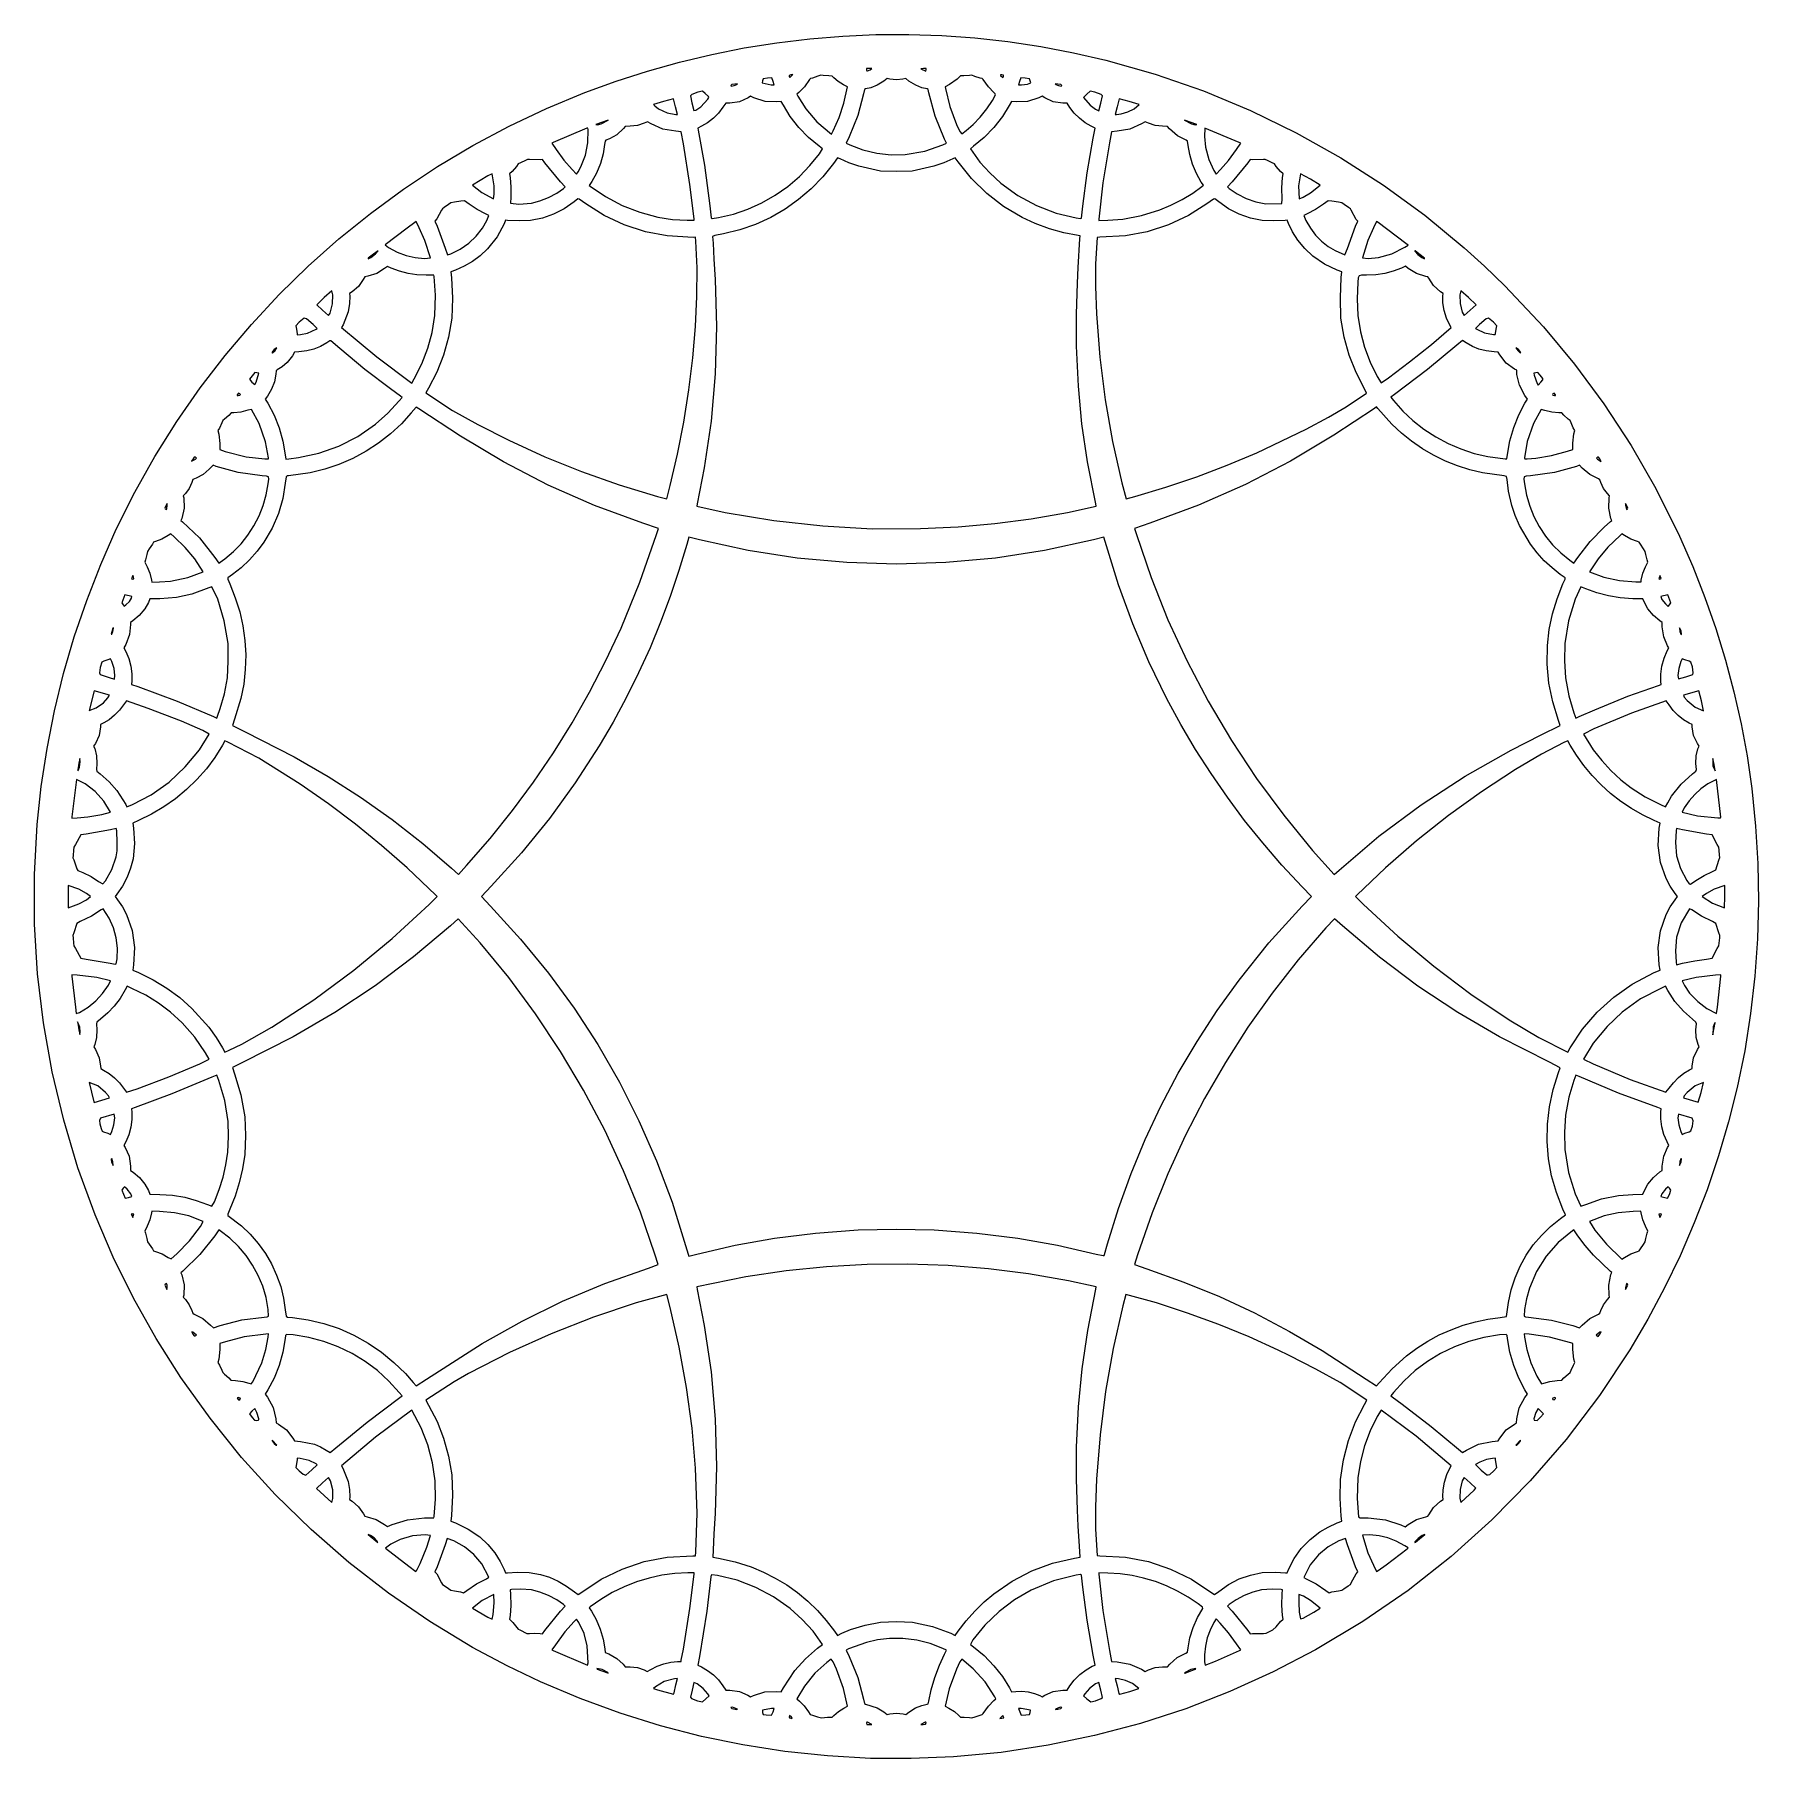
# Model space of a CAD drawing. Extents: x -114 to 176, y -106 to 184.
import ezdxf

# ---------------------------------------------------------------- set-up
doc = ezdxf.new("R2010")
doc.units = 0

msp = doc.modelspace()

# ---------------------------------------------------------------- linework, layer by layer
at = {"layer": 'Layer 1'}
for p, q in [((5.255695, 182.133909), (10.751535, 183.008899)), ((10.751535, 183.008899), (16.274451, 183.67242)), ((16.274451, 183.67242), (21.817808, 184.124059)), ((21.817808, 184.124059), (27.374967, 184.363402)), ((27.374967, 184.363402), (32.939294, 184.390038)), ((32.939294, 184.390038), (38.504151, 184.203552)), ((38.504151, 184.203552), (44.062903, 183.803531)), ((44.062903, 183.803531), (49.608912, 183.189563)), ((49.608912, 183.189563), (55.135542, 182.361234)), ((-5.628209, 179.751176), (-0.206432, 181.047864)), ((-0.206432, 181.047864), (5.255695, 182.133909)), ((55.135542, 182.361234), (60.636157, 181.318131)), ((60.636157, 181.318131), (66.10412, 180.05984)), ((66.10412, 180.05984), (74.386291, 177.719511)), ((-16.32417, 176.527526), (-11.003001, 178.244259)), ((-11.003001, 178.244259), (-5.628209, 179.751176)), ((9.158987, 177.031883), (8.448123, 176.934285)), ((9.900077, 177.099263), (9.158987, 177.031883)), ((10.11351, 176.492099), (9.900077, 177.099263)), ((13.112722, 177.600401), (12.806018, 177.516345)), ((12.806018, 177.516345), (12.819318, 177.302126)), ((12.819318, 177.302126), (12.947896, 177.140908)), ((12.947896, 177.140908), (13.218309, 177.405795)), ((13.411409, 177.656201), (13.112722, 177.600401)), ((13.218309, 177.405795), (13.21831, 177.405794)), ((13.21831, 177.405794), (13.411409, 177.656201)), ((16.406537, 176.986755), (16.233551, 176.820241)), ((16.747915, 177.06692), (16.406537, 176.986755)), ((17.65155, 177.350787), (16.747915, 177.06692)), ((18.139141, 177.53643), (17.65155, 177.350787)), ((18.534634, 177.496134), (18.139141, 177.53643)), ((19.48413, 177.409105), (18.534634, 177.496134)), ((20.019668, 177.371693), (19.48413, 177.409105)), ((20.334301, 177.114414), (20.019668, 177.371693)), ((21.062706, 176.472492), (20.334301, 177.114414)), ((26.292201, 178.677981), (25.8442, 178.678)), ((25.8442, 178.678), (25.8442, 178.449)), ((25.8442, 178.449), (25.872324, 178.266996)), ((25.872324, 178.266996), (26.01221, 178.271903)), ((26.01221, 178.271903), (26.460237, 178.465132)), ((26.740228, 178.642164), (26.292201, 178.677981)), ((26.46021, 178.465067), (26.740228, 178.642164)), ((26.460237, 178.465132), (26.46021, 178.465067)), ((29.274936, 176.959982), (28.735807, 176.545581)), ((29.74387, 176.849422), (29.274936, 176.959982)), ((32.425713, 176.961198), (31.95397, 176.849986)), ((32.956228, 176.546103), (32.425713, 176.961198)), ((35.4021, 178.678), (34.954073, 178.63723)), ((34.954073, 178.63723), (35.794127, 178.230703)), ((35.8501, 178.678), (35.4021, 178.678)), ((35.794127, 178.230703), (35.850128, 178.453986)), ((35.85012, 178.453976), (35.8501, 178.678)), ((35.850128, 178.453986), (35.85012, 178.453976)), ((41.658, 177.409), (41.08251, 176.867633)), ((42.220535, 177.409229), (41.658, 177.409)), ((43.159609, 177.496136), (42.220535, 177.409229)), ((43.556649, 177.535871), (43.159609, 177.496136)), ((44.054529, 177.344083), (43.556649, 177.535871)), ((44.958664, 177.059445), (44.054529, 177.344083)), ((45.290832, 176.98417), (44.958664, 177.059445)), ((45.4612, 176.819472), (45.290832, 176.98417)), ((48.581585, 177.600305), (48.340588, 177.62796)), ((48.340588, 177.62796), (48.391576, 177.513627)), ((48.391576, 177.513627), (48.742191, 177.124284)), ((48.888209, 177.516637), (48.581585, 177.600305)), ((48.742191, 177.124284), (48.87581, 177.305378)), ((48.87581, 177.305377), (48.888209, 177.516637)), ((48.87581, 177.305378), (48.87581, 177.305377)), ((51.794408, 177.09941), (51.580825, 176.492099)), ((52.53401, 177.035901), (51.794408, 177.09941)), ((53.243254, 176.942028), (52.53401, 177.035901)), ((74.386291, 177.719511), (82.501953, 174.89672)), ((-28.025964, 171.920798), (-21.58508, 174.60139)), ((-21.58508, 174.60139), (-16.32417, 176.527526)), ((-3.593531, 174.279342), (-3.819128, 174.077771)), ((-3.819128, 174.077771), (-3.542672, 172.887331)), ((-2.558781, 174.670575), (-3.593531, 174.279342)), ((-1.749631, 174.860239), (-2.558781, 174.670575)), ((-1.300184, 174.441518), (-1.749631, 174.860239)), ((-0.744853, 173.92736), (-1.300184, 174.441518)), ((3.162807, 175.950499), (2.994797, 175.801726)), ((2.994797, 175.801726), (3.071365, 175.699582)), ((3.071365, 175.699582), (3.55781, 175.807004)), ((4.101127, 176.103127), (3.162807, 175.950499)), ((3.55781, 175.807), (4.024103, 175.967561)), ((3.55781, 175.807004), (3.55781, 175.807)), ((4.024103, 175.967561), (4.101127, 176.103127)), ((8.324177, 176.609733), (8.245736, 176.239669)), ((8.245736, 176.239669), (9.763286, 175.920473)), ((8.448123, 176.934285), (8.324177, 176.609733)), ((9.763286, 175.920473), (10.296722, 175.915167)), ((10.296722, 175.915167), (10.113509, 176.492113)), ((10.113509, 176.492113), (10.11351, 176.492099)), ((14.423671, 174.623721), (14.09186, 174.345967)), ((14.09186, 174.345967), (14.255944, 174.008229)), ((15.369598, 175.580348), (14.423671, 174.623721)), ((16.233551, 176.820241), (15.369598, 175.580348)), ((21.968741, 175.919274), (21.062706, 176.472492)), ((22.616587, 175.5796), (21.968741, 175.919274)), ((21.9974, 172.81301), (22.616587, 175.5796)), ((25.327996, 174.40318), (24.36462, 170.749216)), ((25.492143, 175.110442), (25.327996, 174.40318)), ((25.656387, 175.243231), (25.492143, 175.110442)), ((26.538214, 175.434394), (25.656387, 175.243231)), ((27.595277, 175.837238), (26.538214, 175.434394)), ((28.735807, 176.545581), (27.595277, 175.837238)), ((30.848337, 176.743202), (29.74387, 176.849422)), ((31.95397, 176.849986), (30.848337, 176.743202)), ((34.093948, 175.837102), (32.956228, 176.546103)), ((35.158457, 175.433705), (34.093948, 175.837102)), ((36.041358, 175.243138), (35.158457, 175.433705)), ((36.201806, 175.133161), (36.041358, 175.243138)), ((36.334338, 174.552428), (36.201806, 175.133161)), ((37.376924, 170.623529), (36.334338, 174.552428)), ((39.78505, 175.952912), (39.063075, 175.579555)), ((39.063075, 175.579555), (39.108335, 175.318206)), ((39.108335, 175.318206), (39.844765, 172.297256)), ((41.08251, 176.867633), (39.78505, 175.952912)), ((46.325691, 175.575133), (45.4612, 176.819472)), ((47.26294, 174.629002), (46.325691, 175.575133)), ((47.00572, 173.255082), (47.525817, 174.224042)), ((47.479436, 174.428572), (47.26294, 174.629002)), ((47.525817, 174.224042), (47.479436, 174.428572)), ((51.580825, 176.492099), (51.397612, 175.915153)), ((51.397612, 175.915153), (51.8953, 175.915)), ((51.8953, 175.915), (52.89878, 176.055242)), ((52.89878, 176.055242), (52.89881, 176.055394)), ((52.89881, 176.055394), (53.449338, 176.240407)), ((53.368679, 176.613603), (53.243254, 176.942028)), ((53.449338, 176.240407), (53.368679, 176.613603)), ((58.5315, 175.950495), (57.59318, 176.103123)), ((57.59318, 176.103123), (57.665708, 175.968624)), ((57.665708, 175.968624), (58.102797, 175.811139)), ((58.102797, 175.811139), (58.599336, 175.703058)), ((58.69951, 175.801722), (58.5315, 175.950495)), ((58.599336, 175.703058), (58.69951, 175.801713)), ((58.69951, 175.801713), (58.69951, 175.801722)), ((62.910662, 174.363331), (62.359767, 173.813743)), ((63.46021, 174.864312), (62.910662, 174.363331)), ((64.262135, 174.671828), (63.46021, 174.864312)), ((65.288115, 174.279147), (64.262135, 174.671828)), ((65.2284, 172.85058), (65.512174, 174.07895)), ((65.512174, 174.07895), (65.288115, 174.279147)), ((82.501953, 174.89672), (90.427708, 171.603713)), ((-34.3049, 168.948087), (-28.025964, 171.920798)), ((-8.31985, 173.112498), (-9.99121, 172.630268)), ((-9.99121, 172.630268), (-9.773816, 172.376797)), ((-9.773816, 172.376797), (-9.149754, 171.903329)), ((-9.149754, 171.903329), (-7.714388, 171.218893)), ((-6.64084, 173.554788), (-8.31985, 173.112498)), ((-7.714388, 171.218893), (-6.256964, 170.919847)), ((-6.2943, 172.213838), (-6.64084, 173.554788)), ((-6.294299, 172.21383), (-6.2943, 172.213838)), ((-5.988193, 170.91282), (-6.294299, 172.21383)), ((-3.542672, 172.887331), (-3.234243, 171.596641)), ((-3.234243, 171.596641), (-2.881142, 171.682814)), ((-2.881142, 171.682814), (-2.071903, 172.230201)), ((-2.071903, 172.230201), (-2.0719, 172.230188)), ((-2.0719, 172.230188), (-0.85168, 173.524968)), ((-0.85168, 173.524968), (-0.696321, 173.793843)), ((-0.696321, 173.793843), (-0.744853, 173.92736)), ((0.923834, 171.171163), (0.053718, 170.29108)), ((1.667372, 172.152465), (0.923834, 171.171163)), ((2.126722, 172.854043), (1.667372, 172.152465)), ((2.840763, 172.855172), (2.126722, 172.854043)), ((4.449002, 173.078706), (2.840763, 172.855172)), ((5.888203, 173.721458), (4.449002, 173.078706)), ((6.300941, 173.985485), (5.888203, 173.721458)), ((6.869322, 173.726487), (6.300941, 173.985485)), ((8.786401, 173.119718), (6.869322, 173.726487)), ((10.697352, 173.068537), (8.786401, 173.119718)), ((11.469108, 173.135082), (10.697352, 173.068537)), ((11.831173, 172.468934), (11.469108, 173.135082)), ((13.001516, 170.589509), (11.831173, 172.468934)), ((14.255944, 174.008229), (15.593453, 171.89888)), ((15.593453, 171.89888), (17.480154, 169.711749)), ((21.203813, 170.430016), (21.9974, 172.81301)), ((39.844765, 172.297256), (40.98871, 169.218307)), ((44.944995, 170.491671), (46.063566, 171.868458)), ((46.063566, 171.868458), (47.00572, 173.255082)), ((49.852006, 172.448497), (48.687137, 170.581851)), ((50.225199, 173.13505), (49.852006, 172.448497)), ((50.996955, 173.068502), (50.225199, 173.13505)), ((52.907906, 173.119686), (50.996955, 173.068502)), ((54.824985, 173.726455), (52.907906, 173.119686)), ((55.393366, 173.98545), (54.824985, 173.726455)), ((55.806104, 173.721426), (55.393366, 173.98545)), ((57.245306, 173.07867), (55.806104, 173.721426)), ((58.853544, 172.85514), (57.245306, 173.07867)), ((59.567585, 172.854011), (58.853544, 172.85514)), ((60.040837, 172.131195), (59.567585, 172.854011)), ((60.779801, 171.157275), (60.040837, 172.131195)), ((61.647026, 170.282511), (60.779801, 171.157275)), ((62.359767, 173.813743), (63.465397, 172.476483)), ((63.465397, 172.476483), (64.336067, 171.831486)), ((64.336067, 171.831486), (64.900537, 171.568211)), ((64.900537, 171.568211), (65.228394, 172.850581)), ((65.228394, 172.850581), (65.2284, 172.85058)), ((67.988774, 172.213839), (67.682668, 170.912829)), ((68.335966, 173.555439), (67.988774, 172.213839)), ((70.016066, 173.113406), (68.335966, 173.555439)), ((68.6507, 171.019138), (69.802233, 171.362783)), ((69.802233, 171.362783), (70.84423, 171.903328)), ((71.686776, 172.630521), (70.016066, 173.113406)), ((70.84423, 171.903328), (71.686776, 172.630521)), ((90.427708, 171.603713), (98.140158, 167.852736)), ((-40.413315, 165.691248), (-34.3049, 168.948087)), ((-21.227389, 168.626257), (-26.892879, 166.199057)), ((-21.088844, 168.618029), (-21.227389, 168.626257)), ((-21.022863, 168.39389), (-21.088844, 168.618029)), ((-21.05286, 166.14897), (-21.022863, 168.39389)), ((-17.63827, 169.990703), (-19.69914, 169.225723)), ((-19.69914, 169.225723), (-19.439583, 169.203019)), ((-19.439583, 169.203019), (-18.816098, 169.336862)), ((-18.8161, 169.336862), (-17.63827, 169.990703)), ((-18.816098, 169.336862), (-18.8161, 169.336862)), ((-15.080773, 168.556289), (-16.176064, 167.532315)), ((-14.781573, 168.925396), (-15.080773, 168.556289)), ((-13.939146, 168.936882), (-14.781573, 168.925396)), ((-12.712377, 169.059933), (-13.939146, 168.936882)), ((-11.577996, 169.461428), (-12.712377, 169.059933)), ((-11.030014, 169.714336), (-11.577996, 169.461428)), ((-10.420592, 169.347795), (-11.030014, 169.714336)), ((-8.430377, 168.465843), (-10.420592, 169.347795)), ((-6.282962, 168.096045), (-8.430377, 168.465843)), ((-6.256964, 170.919847), (-5.988193, 170.91282)), ((-1.933538, 168.952505), (-2.582714, 168.639843)), ((-2.582714, 168.639843), (-2.521373, 168.297073)), ((-2.521373, 168.297073), (-1.46231, 162.389877)), ((-0.909798, 169.5417), (-1.933538, 168.952505)), ((0.053718, 170.29108), (-0.909798, 169.5417)), ((14.440912, 168.762312), (13.001516, 170.589509)), ((16.08123, 167.065303), (14.440912, 168.762312)), ((17.480154, 169.711749), (19.914284, 167.627299)), ((20.2339, 168.206), (21.203813, 170.430016)), ((24.36462, 170.749216), (22.926416, 167.19138)), ((38.953278, 166.797448), (37.376924, 170.623529)), ((40.98871, 169.218307), (41.527957, 168.074519)), ((42.5705, 168.213112), (43.747982, 169.236097)), ((43.747982, 169.236097), (44.944995, 170.491671)), ((47.24745, 168.757831), (45.607031, 167.061121)), ((48.687137, 170.581851), (47.24745, 168.757831)), ((62.608831, 169.536744), (61.647026, 170.282511)), ((63.631537, 168.949815), (62.608831, 169.536744)), ((64.269937, 168.64495), (63.631537, 168.949815)), ((63.947956, 166.95992), (64.269937, 168.64495)), ((67.682668, 170.912829), (67.8888, 170.913)), ((67.8888, 170.913), (68.650636, 171.01931)), ((70.124997, 168.465861), (67.977582, 168.096062)), ((68.650636, 171.01931), (68.6507, 171.019138)), ((72.115212, 169.347812), (70.124997, 168.465861)), ((72.724634, 169.714353), (72.115212, 169.347812)), ((73.272616, 169.461445), (72.724634, 169.714353)), ((74.407494, 169.05983), (73.272616, 169.461445)), ((75.636226, 168.936876), (74.407494, 169.05983)), ((76.481122, 168.925362), (75.636226, 168.936876)), ((76.80568, 168.51894), (76.481122, 168.925362)), ((78.130437, 167.347455), (76.80568, 168.51894)), ((81.3909, 169.229028), (79.33457, 169.992721)), ((79.33457, 169.992721), (80.48581, 169.340396)), ((80.48581, 169.340396), (81.114481, 169.206465)), ((81.114481, 169.206465), (81.390902, 169.229028)), ((81.390902, 169.229028), (81.3909, 169.229028)), ((82.758231, 168.636339), (82.713462, 167.247446)), ((88.513111, 166.235939), (82.758231, 168.636339)), ((-46.342638, 162.158271), (-40.413315, 165.691248)), ((-26.892879, 166.199057), (-27.098763, 166.091169)), ((-27.098763, 166.091169), (-26.394597, 165.048139)), ((-21.475707, 164.065725), (-21.05286, 166.14897)), ((-18.238135, 165.876438), (-18.480176, 164.308675)), ((-18.169996, 166.419322), (-18.238135, 165.876438)), ((-18.032138, 166.582047), (-18.169996, 166.419322)), ((-17.436523, 166.811849), (-18.032138, 166.582047)), ((-16.176064, 167.532315), (-17.436523, 166.811849)), ((-5.368238, 168.016383), (-6.282962, 168.096045)), ((-4.995996, 165.992453), (-5.368238, 168.016383)), ((-3.877506, 159.151963), (-4.995996, 165.992453)), ((17.854343, 165.576444), (16.08123, 167.065303)), ((18.398024, 165.163469), (17.854343, 165.576444)), ((19.914284, 167.627299), (20.233898, 168.206001)), ((20.233898, 168.206001), (20.2339, 168.206)), ((22.926416, 167.19138), (22.414671, 166.1213)), ((22.414671, 166.1213), (23.028199, 165.836355)), ((23.028199, 165.836355), (25.226965, 164.994253)), ((35.624235, 164.757961), (38.6719, 165.838644)), ((38.6719, 165.838644), (39.290514, 166.125974)), ((39.290514, 166.125974), (38.953278, 166.797448)), ((41.527957, 168.074519), (41.839955, 167.670866)), ((41.839955, 167.670866), (42.570546, 168.212879)), ((42.570546, 168.212879), (42.5705, 168.213112)), ((43.839966, 165.576407), (43.296421, 165.163564)), ((45.607031, 167.061121), (43.839966, 165.576407)), ((62.95701, 161.117151), (63.947956, 166.95992)), ((66.723898, 166.186882), (65.613618, 159.447632)), ((67.062858, 168.024132), (66.723898, 166.186882)), ((67.977582, 168.096062), (67.062858, 168.024132)), ((79.62515, 166.62837), (78.130437, 167.347455)), ((79.84347, 166.451697), (79.62515, 166.62837)), ((79.942235, 165.723041), (79.84347, 166.451697)), ((80.197663, 164.195094), (79.942235, 165.723041)), ((82.713462, 167.247446), (82.839838, 165.423869)), ((82.839838, 165.423869), (83.406231, 163.345224)), ((88.08951, 165.04849), (88.793905, 166.09187)), ((88.793905, 166.09187), (88.513111, 166.235939)), ((98.140158, 167.852736), (105.615902, 163.656035)), ((-32.77416, 162.611112), (-33.087106, 162.197302)), ((-32.388005, 162.792751), (-32.77416, 162.611112)), ((-31.574633, 163.1668), (-32.388005, 162.792751)), ((-31.191844, 163.358227), (-31.574633, 163.1668)), ((-30.904601, 163.355025), (-31.191844, 163.358227)), ((-29.076241, 163.326456), (-30.904601, 163.355025)), ((-28.702624, 163.379745), (-29.076241, 163.326456)), ((-28.313937, 162.820655), (-28.702624, 163.379745)), ((-25.650217, 159.587755), (-28.313937, 162.820655)), ((-26.394597, 165.048139), (-25.084939, 163.259058)), ((-25.084939, 163.259058), (-23.696187, 161.664129)), ((-22.2298, 162.135), (-21.475707, 164.065725)), ((-18.949526, 162.666939), (-19.604875, 161.070175)), ((-18.480176, 164.308675), (-18.949526, 162.666939)), ((16.313216, 162.329012), (17.902036, 164.3355)), ((17.902036, 164.3355), (18.398024, 165.163469)), ((20.243096, 162.685903), (18.468851, 160.459883)), ((20.945775, 163.656772), (20.243096, 162.685903)), ((21.364934, 163.445179), (20.945775, 163.656772)), ((22.854439, 162.79015), (21.364934, 163.445179)), ((24.542461, 162.217662), (22.854439, 162.79015)), ((25.226965, 164.994253), (27.563483, 164.429765)), ((27.563483, 164.429765), (29.951209, 164.158203)), ((29.951209, 164.158203), (32.303599, 164.194885)), ((32.303599, 164.194885), (32.3036, 164.194794)), ((32.3036, 164.194794), (35.624235, 164.757961)), ((38.841737, 162.790882), (37.153164, 162.217951)), ((40.333004, 163.446899), (38.841737, 162.790882)), ((40.755567, 163.660211), (40.333004, 163.446899)), ((41.233747, 162.978975), (40.755567, 163.660211)), ((43.471683, 160.174517), (41.233747, 162.978975)), ((43.296421, 165.163564), (44.873981, 162.922754)), ((44.873981, 162.922754), (46.567772, 161.088845)), ((80.682892, 162.563043), (80.197663, 164.195094)), ((81.346243, 160.971924), (80.682892, 162.563043)), ((83.406231, 163.345224), (84.289488, 161.485309)), ((85.377688, 161.65263), (86.746198, 163.20991)), ((86.746198, 163.20991), (86.7462, 163.20991)), ((86.7462, 163.20991), (88.08951, 165.04849)), ((90.008477, 162.820662), (87.344757, 159.587762)), ((90.397164, 163.379752), (90.008477, 162.820662)), ((90.770781, 163.326463), (90.397164, 163.379752)), ((92.599141, 163.355032), (90.770781, 163.326463)), ((92.886383, 163.358236), (92.599141, 163.355032)), ((93.269173, 163.166807), (92.886383, 163.358236)), ((94.071248, 162.79632), (93.269173, 163.166807)), ((94.448574, 162.616152), (94.071248, 162.79632)), ((94.765794, 162.205), (94.448574, 162.616152)), ((105.615902, 163.656035), (112.831543, 159.025854)), ((-52.084294, 158.357149), (-46.342638, 162.158271)), ((-37.889125, 160.598883), (-40.458765, 159.049943)), ((-37.167994, 160.923345), (-37.889125, 160.598883)), ((-36.838664, 158.905675), (-37.167994, 160.923345)), ((-33.815287, 161.336488), (-34.247708, 160.943979)), ((-34.247708, 160.943979), (-34.151106, 160.340715)), ((-34.151106, 160.340715), (-33.998048, 158.698894)), ((-33.087106, 162.197302), (-33.815287, 161.336488)), ((-24.85594, 158.754224), (-25.650217, 159.587755)), ((-23.696187, 161.664129), (-22.965037, 160.895178)), ((-22.965037, 160.895178), (-22.711116, 161.292738)), ((-22.711116, 161.292738), (-22.2298, 162.134999)), ((-22.2298, 162.134999), (-22.2298, 162.135)), ((-20.404915, 159.637328), (-20.820529, 159.002622)), ((-19.604875, 161.070175), (-20.404915, 159.637328)), ((-1.46231, 162.389877), (-0.550713, 155.567673)), ((12.572531, 158.817276), (14.529536, 160.48506)), ((14.529536, 160.48506), (16.313216, 162.329012)), ((18.468851, 160.459883), (16.51462, 158.429375)), ((28.196434, 161.414709), (24.542461, 162.217662)), ((30.847264, 161.318193), (28.196434, 161.414709)), ((33.498094, 161.414709), (30.847264, 161.318193)), ((37.153164, 162.217951), (33.498094, 161.414709)), ((46.041621, 157.648249), (43.471683, 160.174517)), ((46.567772, 161.088845), (48.418881, 159.370834)), ((62.241736, 155.53032), (62.95701, 161.117151)), ((82.136035, 159.566771), (81.346243, 160.971924)), ((82.50368, 159.010844), (82.136035, 159.566771)), ((84.289488, 161.485309), (84.648096, 160.890546)), ((84.648096, 160.890546), (85.377688, 161.65263)), ((87.344757, 159.587762), (86.55048, 158.754231)), ((95.505264, 161.340625), (94.765794, 162.205)), ((95.942248, 160.943987), (95.505264, 161.340625)), ((95.719517, 158.581557), (95.836731, 160.309281)), ((95.836731, 160.309281), (95.942248, 160.943987)), ((98.864286, 160.922647), (98.533426, 158.901867)), ((100.538934, 160.058753), (98.864286, 160.922647)), ((102.154476, 159.054177), (100.538934, 160.058753)), ((-57.629713, 154.295871), (-52.084294, 158.357149)), ((-40.458765, 159.049943), (-38.921935, 157.801863)), ((-38.921935, 157.801863), (-36.943465, 156.726143)), ((-36.943465, 156.726143), (-36.842198, 157.542919)), ((-36.842198, 157.542919), (-36.842164, 157.542925)), ((-36.842164, 157.542925), (-36.838664, 158.905675)), ((-34.040277, 157.036365), (-34.079743, 155.990965)), ((-33.998048, 158.698894), (-34.040277, 157.036365)), ((-29.116721, 156.374592), (-27.665996, 156.942156)), ((-27.665996, 156.942156), (-26.308343, 157.663952)), ((-26.308343, 157.663952), (-25.174114, 158.48013)), ((-25.174114, 158.48013), (-24.85594, 158.754224)), ((-22.761479, 156.722594), (-23.38122, 156.256199)), ((-22.5225, 156.695384), (-22.761479, 156.722594)), ((-21.40083, 155.879607), (-22.5225, 156.695384)), ((-20.820529, 159.002622), (-20.654848, 158.872732)), ((-20.654848, 158.872732), (-18.095373, 157.110787)), ((-18.095373, 157.110787), (-15.294876, 155.631876)), ((-3.20277, 153.349503), (-3.877506, 159.151963)), ((8.224684, 156.064739), (10.463736, 157.339291)), ((10.463736, 157.339291), (12.572531, 158.817276)), ((16.51462, 158.429375), (14.393853, 156.60301)), ((48.898896, 155.439139), (46.041621, 157.648249)), ((48.418881, 159.370834), (51.302075, 157.29291)), ((51.302075, 157.29291), (54.424575, 155.605744)), ((65.613618, 159.447632), (64.897409, 153.334842)), ((78.922741, 156.620672), (80.706315, 157.69699)), ((80.706315, 157.69699), (82.23172, 158.793053)), ((82.23172, 158.793053), (82.50368, 159.010844)), ((84.218242, 156.695408), (83.096572, 155.879631)), ((84.45722, 156.722619), (84.218242, 156.695408)), ((85.076962, 156.256223), (84.45722, 156.722619)), ((86.55048, 158.754231), (86.868654, 158.480137)), ((86.868654, 158.480137), (88.164825, 157.553078)), ((88.164825, 157.553078), (89.680001, 156.790638)), ((89.680001, 156.790638), (91.326806, 156.229396)), ((95.702836, 155.952685), (95.760184, 156.678901)), ((95.760184, 156.678901), (95.719517, 158.581557)), ((98.533426, 158.901867), (98.626376, 156.725057)), ((98.626376, 156.725057), (99.287837, 157.029922)), ((99.287836, 157.029922), (100.547926, 157.757967)), ((99.287837, 157.029922), (99.287836, 157.029922)), ((100.547926, 157.757967), (102.154476, 159.054177)), ((112.831543, 159.025854), (119.763682, 153.974441)), ((-62.97032, 149.98243), (-57.629713, 154.295871)), ((-45.693587, 154.804377), (-46.472819, 153.363657)), ((-45.545806, 155.068395), (-45.693587, 154.804377)), ((-45.225451, 155.277356), (-45.545806, 155.068395)), ((-44.50386, 155.787901), (-45.225451, 155.277356)), ((-44.120569, 156.0706), (-44.50386, 155.787901)), ((-43.524383, 156.149348), (-44.120569, 156.0706)), ((-42.420733, 156.353781), (-43.524383, 156.149348)), ((-41.816425, 156.41541), (-42.420733, 156.353781)), ((-41.017525, 155.813131), (-41.816425, 156.41541)), ((-39.668629, 154.933595), (-41.017525, 155.813131)), ((-38.269955, 154.215871), (-39.668629, 154.933595)), ((-37.72131, 153.908142), (-38.269955, 154.215871)), ((-38.035311, 153.104877), (-37.72131, 153.908142)), ((-34.079743, 155.990965), (-32.668485, 155.865624)), ((-32.668485, 155.865624), (-30.530153, 156.021098)), ((-30.530164, 156.02111), (-29.116721, 156.374592)), ((-30.530153, 156.021098), (-30.530164, 156.02111)), ((-26.831309, 154.156195), (-28.715204, 153.49583)), ((-25.053072, 155.076422), (-26.831309, 154.156195)), ((-23.38122, 156.256199), (-25.053072, 155.076422)), ((-18.300738, 153.921552), (-21.40083, 155.879607)), ((-14.93255, 152.350825), (-18.300738, 153.921552)), ((-15.294876, 155.631876), (-12.332765, 154.472358)), ((-12.332765, 154.472358), (-9.288448, 153.668592)), ((-0.550713, 155.567673), (-0.3236, 153.543023)), ((0.941336, 153.598), (3.44195, 154.180461)), ((3.44195, 154.180461), (5.876911, 155.007252)), ((5.876911, 155.007252), (8.224684, 156.064739)), ((12.120003, 154.989414), (9.706521, 153.597218)), ((14.393853, 156.60301), (12.120003, 154.989414)), ((51.998847, 153.586155), (48.898896, 155.439139)), ((54.424575, 155.605744), (57.721102, 154.339373)), ((57.721102, 154.339373), (61.126381, 153.523834)), ((61.996384, 153.505715), (62.241759, 155.530315)), ((62.241759, 155.530315), (62.241736, 155.53032)), ((68.92963, 153.326643), (72.104225, 153.921728)), ((72.104225, 153.921728), (75.18606, 154.864583)), ((75.18606, 154.864583), (77.032241, 155.648427)), ((79.988081, 153.917072), (76.610701, 152.343857)), ((77.032241, 155.648427), (78.922741, 156.620672)), ((83.096572, 155.879631), (79.988081, 153.917072)), ((86.748808, 155.076446), (85.076962, 156.256223)), ((88.527043, 154.156219), (86.748808, 155.076446)), ((90.41094, 153.495854), (88.527043, 154.156219)), ((91.326806, 156.229396), (93.017864, 155.905927)), ((93.017864, 155.905927), (95.702844, 155.952689)), ((95.702844, 155.952689), (95.702836, 155.952685)), ((99.965944, 154.215865), (99.417299, 153.908136)), ((99.417299, 153.908136), (99.731302, 153.104876)), ((101.36462, 154.933595), (99.965944, 154.215865)), ((102.713514, 155.813125), (101.36462, 154.933595)), ((103.512414, 156.415404), (102.713514, 155.813125)), ((104.116722, 156.353776), (103.512414, 156.415404)), ((105.220372, 156.149343), (104.116722, 156.353776)), ((105.816558, 156.070595), (105.220372, 156.149343)), ((106.199849, 155.787896), (105.816558, 156.070595)), ((106.921443, 155.277351), (106.199849, 155.787896)), ((107.241779, 155.068455), (106.921443, 155.277351)), ((107.388444, 154.804372), (107.241779, 155.068455)), ((108.235051, 153.256372), (107.388444, 154.804372)), ((119.763682, 153.974441), (126.38892, 148.51404)), ((-51.477008, 151.812558), (-55.151418, 148.987438)), ((-50.194358, 152.749058), (-51.477008, 151.812558)), ((-49.957102, 152.926356), (-50.194358, 152.749058)), ((-49.432965, 151.857566), (-49.957102, 152.926356)), ((-48.5015, 149.742896), (-49.432965, 151.857566)), ((-46.472819, 153.363657), (-46.792509, 152.951683)), ((-46.792509, 152.951683), (-46.426165, 152.139843)), ((-46.426165, 152.139843), (-45.056325, 148.436633)), ((-39.873983, 150.428829), (-38.81365, 151.781072)), ((-38.81365, 151.781072), (-38.035311, 153.104877)), ((-35.153265, 152.529595), (-36.320359, 150.340373)), ((-34.900182, 153.150311), (-35.153265, 152.529595)), ((-34.56416, 153.106758), (-34.900182, 153.150311)), ((-32.612002, 153.011325), (-34.56416, 153.106758)), ((-30.70403, 153.095639), (-32.612002, 153.011325)), ((-28.715204, 153.49583), (-30.70403, 153.095639)), ((-11.375978, 151.198767), (-14.93255, 152.350825)), ((-7.71073, 150.496717), (-11.375978, 151.198767)), ((-9.288448, 153.668592), (-6.848034, 153.286247)), ((-6.848034, 153.286247), (-4.341478, 153.154386)), ((-4.341478, 153.154386), (-3.202748, 153.140924)), ((-3.202748, 153.140924), (-3.20277, 153.349503)), ((-0.3236, 153.543023), (-0.169049, 153.415336)), ((-0.169049, 153.415336), (0.9413, 153.598022)), ((0.9413, 153.598022), (0.941336, 153.598)), ((4.514466, 151.511534), (1.762796, 150.835303)), ((7.166858, 152.435048), (4.514466, 151.511534)), ((9.706521, 153.597218), (7.166858, 152.435048)), ((54.222407, 152.56147), (51.998847, 153.586155)), ((56.610637, 151.691761), (54.222407, 152.56147)), ((59.047309, 151.014299), (56.610637, 151.691761)), ((61.416197, 150.566355), (59.047309, 151.014299)), ((61.126381, 153.523834), (61.826553, 153.425869)), ((61.826553, 153.425869), (61.996384, 153.505715)), ((64.897409, 153.334842), (64.897395, 153.11805)), ((64.897395, 153.11805), (66.446825, 153.16342)), ((66.446825, 153.16342), (68.929645, 153.326643)), ((68.929645, 153.326643), (68.92963, 153.326643)), ((73.046681, 151.192272), (69.378272, 150.494601)), ((76.610701, 152.343857), (73.046681, 151.192272)), ((92.399772, 153.095663), (90.41094, 153.495854)), ((94.318932, 153.011427), (92.399772, 153.095663)), ((96.259902, 153.108448), (94.318932, 153.011427)), ((96.595924, 153.153685), (96.259902, 153.108448)), ((96.819938, 152.577763), (96.595924, 153.153685)), ((97.496501, 151.207494), (96.819938, 152.577763)), ((98.395858, 149.773413), (97.496501, 151.207494)), ((99.731302, 153.104876), (100.509639, 151.781066)), ((100.509639, 151.781066), (101.380971, 150.646941)), ((106.72723, 148.360243), (108.11737, 152.136303)), ((108.11737, 152.136303), (108.484961, 152.961125)), ((108.484961, 152.961125), (108.235051, 153.256372)), ((111.127983, 151.854972), (110.197796, 149.742892)), ((111.650847, 152.921172), (111.127983, 151.854972)), ((111.889375, 152.753473), (111.650847, 152.921172)), ((116.591195, 149.235403), (111.889375, 152.753473)), ((-68.097543, 145.424815), (-62.97032, 149.98243)), ((-56.36818, 147.9983), (-57.130016, 147.450916)), ((-56.80606, 147.458269), (-56.36818, 147.9983)), ((-55.151418, 148.987438), (-54.618354, 148.554278)), ((-54.618354, 148.554278), (-53.14522, 147.756657)), ((-47.55677, 146.821746), (-48.5015, 149.742896)), ((-45.056325, 148.436633), (-44.659673, 147.316563)), ((-44.11877, 147.510292), (-42.533191, 148.28809)), ((-42.533191, 148.28809), (-41.116046, 149.262719)), ((-41.116046, 149.262719), (-39.873983, 150.428829)), ((-37.961245, 148.300815), (-39.173627, 147.16292)), ((-36.320359, 150.340373), (-37.961245, 148.300815)), ((-3.3516, 150.245686), (-7.71073, 150.496717)), ((-2.940911, 150.26609), (-3.3516, 150.245686)), ((-2.892956, 149.631384), (-2.940911, 150.26609)), ((-2.685681, 145.146259), (-2.892956, 149.631384)), ((0.288036, 150.566769), (-0.066345, 150.392291)), ((-0.066345, 150.392291), (0.006383, 149.258131)), ((0.006383, 149.258131), (0.158331, 146.607301)), ((1.762796, 150.835303), (0.288036, 150.566769)), ((61.780639, 150.515448), (61.416197, 150.566355)), ((61.459021, 145.188528), (61.735469, 149.980118)), ((61.735469, 149.980118), (61.780639, 150.515448)), ((64.64127, 150.2174), (64.374313, 145.78708)), ((65.103792, 150.26925), (64.64127, 150.2174)), ((69.378272, 150.494601), (65.103792, 150.26925)), ((99.584269, 148.38186), (98.395858, 149.773413)), ((100.924628, 147.094633), (99.584269, 148.38186)), ((101.380971, 150.646941), (102.392981, 149.621356)), ((102.392981, 149.621356), (103.510326, 148.736029)), ((103.510326, 148.736029), (104.697659, 148.022676)), ((104.697659, 148.022676), (106.331059, 147.339295)), ((106.331059, 147.339295), (106.72722, 148.360235)), ((106.72722, 148.360235), (106.72723, 148.360243)), ((110.197796, 149.742892), (109.253063, 146.821742)), ((114.212736, 147.49575), (116.40452, 148.604888)), ((116.40452, 148.604888), (116.947557, 148.942626)), ((116.947557, 148.942626), (116.591195, 149.235403)), ((118.1562, 147.986125), (118.071366, 148.016823)), ((118.071366, 148.016823), (118.104878, 147.928271)), ((118.779129, 147.505375), (118.1562, 147.986125)), ((126.38892, 148.51404), (129.787346, 145.430591)), ((-73.002809, 140.631018), (-68.097543, 145.424815)), ((-58.026833, 146.658485), (-57.550775, 146.881042)), ((-58.007402, 146.740244), (-58.026833, 146.658485)), ((-57.130016, 147.450916), (-58.007402, 146.740244)), ((-57.550775, 146.881042), (-57.55077, 146.88104)), ((-57.55077, 146.88104), (-56.80606, 147.458269)), ((-54.801948, 145.373007), (-55.25895, 145.00475)), ((-54.14594, 145.084325), (-54.801948, 145.373007)), ((-52.737188, 144.545872), (-54.14594, 145.084325)), ((-53.14522, 147.756657), (-51.649107, 147.188039)), ((-51.649107, 147.188039), (-50.119569, 146.845278)), ((-50.119569, 146.845278), (-48.546164, 146.725228)), ((-48.546164, 146.725228), (-47.55677, 146.821742)), ((-47.55677, 146.821742), (-47.55677, 146.821746)), ((-44.659673, 147.316563), (-44.118778, 147.510286)), ((-44.118778, 147.510286), (-44.11877, 147.510292)), ((-41.848538, 145.392608), (-43.338035, 144.742345)), ((-40.464896, 146.196492), (-41.848538, 145.392608)), ((-39.173627, 147.16292), (-40.464896, 146.196492)), ((-2.707131, 140.323951), (-2.685681, 145.146259)), ((0.158331, 146.607301), (0.345549, 143.172421)), ((61.311656, 142.575038), (61.459021, 145.188528)), ((64.374313, 145.78708), (64.363239, 142.000008)), ((102.881083, 145.759373), (100.924628, 147.094633)), ((105.033768, 144.742383), (102.881083, 145.759373)), ((109.253063, 146.821742), (110.2167, 146.715331)), ((110.2167, 146.715331), (111.982223, 146.869163)), ((111.982223, 146.869163), (111.98223, 146.869168)), ((111.98223, 146.869168), (114.212736, 147.49575)), ((115.838501, 145.087851), (114.454864, 144.552077)), ((116.488478, 145.379979), (115.838501, 145.087851)), ((116.952888, 145.005755), (116.488478, 145.379979)), ((118.104878, 147.928271), (118.590383, 147.359301)), ((118.590383, 147.359301), (119.258868, 146.873221)), ((119.70423, 146.743728), (118.779129, 147.505375)), ((119.258868, 146.873221), (119.712657, 146.656867)), ((119.712657, 146.656867), (119.704228, 146.743732)), ((119.704228, 146.743732), (119.70423, 146.743728)), ((129.787346, 145.430591), (133.204968, 142.123532)), ((-58.841631, 143.178779), (-59.633941, 142.01071)), ((-58.611132, 143.633264), (-58.841631, 143.178779)), ((-58.07033, 143.72991), (-58.611132, 143.633264)), ((-56.57907, 144.192652), (-58.07033, 143.72991)), ((-55.25895, 145.00475), (-56.57907, 144.192652)), ((-51.316527, 144.172476), (-52.737188, 144.545872)), ((-49.837487, 143.95469), (-51.316527, 144.172476)), ((-48.2536, 143.883065), (-49.837487, 143.95469)), ((-46.97145, 143.881654), (-48.2536, 143.883065)), ((-46.930548, 143.676309), (-46.97145, 143.881654)), ((-46.704515, 140.536283), (-46.930548, 143.676309)), ((-43.338035, 144.742345), (-44.105493, 144.444623)), ((-44.105493, 144.444623), (-43.996428, 143.462719)), ((-43.996428, 143.462719), (-43.858211, 140.044621)), ((0.345549, 143.172421), (0.582168, 135.259517)), ((61.130908, 137.3558), (61.311656, 142.575038)), ((105.801268, 144.444588), (105.033768, 144.742383)), ((105.552542, 140.086497), (105.691292, 143.500019)), ((105.691292, 143.500019), (105.801268, 144.444588)), ((108.491901, 142.724281), (108.397112, 139.926864)), ((108.575191, 143.454664), (108.491901, 142.724281)), ((108.720592, 143.791531), (108.575191, 143.454664)), ((109.116412, 143.884467), (108.720592, 143.791531)), ((109.950961, 143.883051), (109.116412, 143.884467)), ((111.543678, 143.956345), (109.950961, 143.883051)), ((113.034118, 144.177131), (111.543678, 143.956345)), ((114.454864, 144.552077), (113.034118, 144.177131)), ((118.377095, 144.152943), (116.952888, 145.005755)), ((119.918628, 143.695925), (118.377095, 144.152943)), ((120.274063, 143.608436), (119.918628, 143.695925)), ((120.430508, 143.369662), (120.274063, 143.608436)), ((121.229205, 142.139634), (120.430508, 143.369662)), ((-77.677546, 135.609031), (-73.002809, 140.631018)), ((-65.431633, 140.130266), (-66.690543, 138.923736)), ((-64.120773, 141.283826), (-65.431633, 140.130266)), ((-63.983173, 140.583362), (-64.120773, 141.283826)), ((-64.002057, 139.057832), (-63.983173, 140.583362)), ((-60.727091, 141.077919), (-61.156111, 140.793067)), ((-61.156111, 140.793067), (-61.108594, 140.339926)), ((-61.108594, 140.339926), (-61.144704, 139.116977)), ((-59.633941, 142.01071), (-60.727091, 141.077919)), ((-46.7977, 137.123909), (-46.704515, 140.536283)), ((-43.858211, 140.044621), (-43.959296, 136.638599)), ((-2.949477, 135.239226), (-2.707131, 140.323951)), ((64.363239, 142.000008), (64.525567, 137.38534)), ((105.655032, 136.638609), (105.552542, 140.086497)), ((108.397112, 139.926864), (108.491054, 137.123941)), ((122.418418, 141.080482), (121.229205, 142.139634)), ((122.85131, 140.793059), (122.418418, 141.080482)), ((122.803789, 140.339918), (122.85131, 140.793059)), ((122.816177, 139.221658), (122.803789, 140.339918)), ((125.811613, 141.280304), (125.67486, 140.592171)), ((125.67486, 140.592171), (125.683782, 139.135314)), ((127.127683, 140.126884), (125.811613, 141.280304)), ((128.386323, 138.916054), (127.127683, 140.126884)), ((133.204968, 142.123532), (139.71542, 135.22004)), ((-68.770663, 136.637459), (-69.61646, 135.972592)), ((-68.375221, 136.572026), (-68.770663, 136.637459)), ((-67.287243, 135.587219), (-68.375221, 136.572026)), ((-66.690543, 138.923736), (-65.729619, 138.008566)), ((-65.729619, 138.008566), (-64.689099, 137.090001)), ((-64.689099, 137.090001), (-64.447765, 137.478629)), ((-64.44777, 137.478632), (-64.002057, 139.057832)), ((-64.447765, 137.478629), (-64.44777, 137.478632)), ((-61.377029, 137.734896), (-62.261417, 135.528326)), ((-61.144704, 139.116977), (-61.377029, 137.734896)), ((-47.263521, 134.274862), (-46.7977, 137.123909)), ((-43.959296, 136.638599), (-44.508237, 133.47173)), ((61.153129, 131.959338), (61.130908, 137.3558)), ((64.525567, 137.38534), (65.094087, 130.080252)), ((106.209827, 133.443364), (105.655032, 136.638609)), ((108.491054, 137.123941), (108.938122, 134.379545)), ((123.033913, 137.945165), (122.816177, 139.221658)), ((123.418187, 136.67465), (123.033913, 137.945165)), ((123.930189, 135.574328), (123.418187, 136.67465)), ((125.683782, 139.135314), (126.071551, 137.665311)), ((126.071551, 137.665311), (126.369318, 137.086609)), ((126.369318, 137.086609), (127.413228, 138.00133)), ((127.413228, 138.00133), (127.41323, 138.00133)), ((127.41323, 138.00133), (128.386323, 138.916054)), ((130.070957, 136.572027), (128.982975, 135.587214)), ((130.466405, 136.637454), (130.070957, 136.572027)), ((131.312199, 135.972587), (130.466405, 136.637454)), ((-82.113181, 130.366843), (-77.677546, 135.609031)), ((-69.61646, 135.972592), (-70.207495, 135.378069)), ((-70.207495, 135.378069), (-70.082993, 134.811466)), ((-70.082993, 134.811466), (-69.958491, 134.049351)), ((-69.958491, 134.049351), (-69.959, 133.854)), ((-69.959, 133.854), (-69.408345, 133.900547)), ((-69.408345, 133.900547), (-68.232275, 134.144133)), ((-68.232275, 134.144133), (-68.23177, 134.143964)), ((-68.23177, 134.143964), (-66.80188, 134.787887)), ((-66.59478, 134.93381), (-67.287243, 135.587219)), ((-66.80188, 134.787887), (-66.59478, 134.93381)), ((-62.261417, 135.528326), (-62.491211, 135.107237)), ((-62.491211, 135.107237), (-56.592181, 130.133807)), ((-47.982681, 131.586977), (-47.263521, 134.274862)), ((-44.508237, 133.47173), (-45.339759, 130.45906)), ((-3.40489, 129.966847), (-2.949477, 135.239226)), ((0.582168, 135.259517), (0.351331, 127.285234)), ((107.051911, 130.405631), (106.209827, 133.443364)), ((108.938122, 134.379545), (109.62652, 131.756149)), ((120.88605, 132.250001), (124.18641, 135.106511)), ((124.18641, 135.106511), (123.930189, 135.574328)), ((128.982975, 135.587214), (128.290512, 134.933805)), ((128.290512, 134.933805), (128.497612, 134.787882)), ((128.497612, 134.787882), (129.82983, 134.167239)), ((129.82983, 134.167239), (131.299542, 133.883922)), ((131.299542, 133.883922), (131.600514, 133.904932)), ((131.903237, 135.378064), (131.312199, 135.972587)), ((131.600514, 133.904932), (131.65423, 134.060297)), ((131.65423, 134.060302), (131.778729, 134.811461)), ((131.65423, 134.060297), (131.65423, 134.060302)), ((131.778729, 134.811461), (131.903237, 135.378064)), ((139.71542, 135.22004), (144.957619, 128.916893)), ((-73.84266, 131.365203), (-74.214656, 130.894444)), ((-74.214656, 130.894444), (-74.105823, 130.847946)), ((-74.105823, 130.847946), (-73.700769, 131.215991)), ((-73.397474, 131.675536), (-73.84266, 131.365203)), ((-73.70077, 131.215991), (-73.397474, 131.675536)), ((-73.700769, 131.215991), (-73.70077, 131.215991)), ((-70.393961, 130.945282), (-70.783029, 130.308592)), ((-69.709197, 130.996119), (-70.393961, 130.945282)), ((-68.367409, 131.163851), (-69.709197, 130.996119)), ((-67.168393, 131.465585), (-68.367409, 131.163851)), ((-66.062522, 131.917549), (-67.168393, 131.465585)), ((-65.000167, 132.535969), (-66.062522, 131.917549)), ((-64.499676, 132.838344), (-65.000167, 132.535969)), ((-64.288556, 132.818995), (-64.499676, 132.838344)), ((-62.779246, 131.535135), (-64.288556, 132.818995)), ((-58.5628, 128.044951), (-62.779246, 131.535135)), ((-48.976869, 128.993408), (-47.982681, 131.586977)), ((61.473044, 125.214769), (61.153129, 131.959338)), ((109.62652, 131.756149), (110.559071, 129.244798)), ((117.203378, 129.284449), (120.88605, 132.250001)), ((125.173501, 132.135786), (120.189014, 127.995157)), ((126.096305, 132.905072), (125.173501, 132.135786)), ((126.707347, 132.528706), (126.096305, 132.905072)), ((127.76408, 131.914477), (126.707347, 132.528706)), ((128.868078, 131.464566), (127.76408, 131.914477)), ((130.066637, 131.163548), (128.868078, 131.464566)), ((131.407057, 130.995996), (130.066637, 131.163548)), ((132.093362, 130.945041), (131.407057, 130.995996)), ((132.373422, 130.46615), (132.093362, 130.945041)), ((135.538233, 131.365203), (135.093051, 131.675536)), ((135.093051, 131.675536), (135.396344, 131.215991)), ((135.396344, 131.215991), (135.801397, 130.847947)), ((135.91023, 130.894444), (135.538233, 131.365203)), ((135.801397, 130.847947), (135.910231, 130.894444)), ((135.910231, 130.894444), (135.91023, 130.894444)), ((-86.301141, 124.912446), (-82.113181, 130.366843)), ((-73.498819, 127.82038), (-73.564169, 127.217547)), ((-73.337395, 127.983602), (-73.498819, 127.82038)), ((-72.520684, 128.472999), (-73.337395, 127.983602)), ((-71.648045, 129.195962), (-72.520684, 128.472999)), ((-70.783029, 130.308592), (-71.648045, 129.195962)), ((-54.276866, 124.766005), (-58.5628, 128.044951)), ((-56.592181, 130.133807), (-50.704171, 125.736607)), ((-50.26777, 126.427309), (-48.976869, 128.993408)), ((-45.339759, 130.45906), (-46.454584, 127.598409)), ((-4.065539, 124.581579), (-3.40489, 129.966847)), ((65.094087, 130.080252), (65.988728, 122.937725)), ((108.18335, 127.519212), (107.051911, 130.405631)), ((110.559071, 129.244798), (111.738604, 126.836541)), ((113.63523, 126.602891), (117.203378, 129.284449)), ((120.189014, 127.995157), (114.675801, 123.811066)), ((133.465285, 129.078256), (132.373422, 130.46615)), ((134.831762, 128.09001), (133.465285, 129.078256)), ((135.21684, 127.895181), (134.831762, 128.09001)), ((135.261061, 127.207928), (135.21684, 127.895181)), ((144.957619, 128.916893), (149.897639, 122.224979)), ((-90.232854, 119.253832), (-86.301141, 124.912446)), ((-77.55548, 126.962291), (-78.017113, 126.39163)), ((-78.017113, 126.39163), (-77.598008, 125.917212)), ((-77.598008, 125.917212), (-77.11391, 125.482965)), ((-77.093847, 127.532955), (-77.55548, 126.962291)), ((-77.11391, 125.482965), (-76.85877, 125.898368)), ((-76.755449, 127.483918), (-77.093847, 127.532955)), ((-76.85877, 125.898369), (-76.398277, 127.419459)), ((-76.85877, 125.898368), (-76.85877, 125.898369)), ((-76.398277, 127.419459), (-76.755449, 127.483918)), ((-73.76587, 125.960647), (-74.266232, 124.709835)), ((-73.564169, 127.217547), (-73.76587, 125.960647)), ((-52.577056, 123.519305), (-54.276866, 124.766005)), ((-50.704171, 125.736607), (-50.26778, 126.427317)), ((-50.26778, 126.427317), (-50.26777, 126.427309)), ((-47.853436, 124.887599), (-48.303668, 124.076707)), ((-46.454584, 127.598409), (-47.853436, 124.887599)), ((0.351331, 127.285234), (-0.342149, 119.33242)), ((62.077328, 118.886572), (61.473044, 125.214769)), ((109.606212, 124.777909), (108.18335, 127.519212)), ((109.95168, 124.022034), (109.606212, 124.777909)), ((111.738604, 126.836541), (112.439042, 125.768651)), ((112.439042, 125.768651), (113.635322, 126.602868)), ((113.635322, 126.602868), (113.63523, 126.602891)), ((135.664739, 125.368269), (135.261061, 127.207928)), ((136.607961, 123.623778), (135.664739, 125.368269)), ((138.454717, 127.484403), (138.100588, 127.425726)), ((138.100588, 127.425726), (138.151044, 127.079572)), ((138.151044, 127.079572), (138.680052, 125.666432)), ((138.79633, 127.533922), (138.454717, 127.484403)), ((138.680052, 125.666432), (138.837484, 125.409607)), ((139.164093, 127.06926), (138.79633, 127.533922)), ((138.837484, 125.409607), (139.269044, 125.890446)), ((139.61623, 126.487942), (139.164093, 127.06926)), ((139.269044, 125.890446), (139.600525, 126.300644)), ((139.600525, 126.300644), (139.616231, 126.487941)), ((139.616231, 126.487941), (139.61623, 126.487942)), ((-80.045534, 123.782599), (-80.068719, 123.670331)), ((-80.068719, 123.670331), (-79.910781, 123.646926)), ((-79.83536, 124.026947), (-80.045534, 123.782599)), ((-79.910781, 123.646926), (-79.593769, 123.717038)), ((-79.623773, 123.939647), (-79.83536, 124.026947)), ((-79.529144, 123.801166), (-79.623773, 123.939647)), ((-79.59377, 123.717039), (-79.529144, 123.801166)), ((-79.593769, 123.717038), (-79.59377, 123.717039)), ((-74.96071, 123.556117), (-75.340629, 123.055704)), ((-75.340629, 123.055704), (-74.921795, 122.361376)), ((-74.266232, 124.709835), (-74.96071, 123.556117)), ((-74.921795, 122.361376), (-73.86572, 120.365031)), ((-54.70347, 120.700582), (-52.80107, 122.76553)), ((-52.80107, 122.76553), (-52.333332, 123.337955)), ((-52.333332, 123.337955), (-52.577056, 123.519305)), ((-48.303668, 124.076707), (-43.817608, 121.126467)), ((-4.923596, 119.158186), (-4.065539, 124.581579)), ((65.988728, 122.937725), (67.217154, 115.906582)), ((106.5272, 121.762714), (109.95168, 124.022034)), ((114.675801, 123.811066), (114.026716, 123.341587)), ((114.026716, 123.341587), (114.482507, 122.783787)), ((114.482507, 122.783787), (116.047534, 121.037832)), ((135.565766, 120.379926), (136.61174, 122.354366)), ((137.028825, 123.041689), (136.607961, 123.623778)), ((136.61174, 122.354366), (137.028825, 123.041689)), ((141.319472, 123.939647), (141.224841, 123.801166)), ((141.224841, 123.801166), (141.289472, 123.717039)), ((141.289472, 123.717039), (141.606481, 123.646927)), ((141.531058, 124.026948), (141.319472, 123.939647)), ((141.74123, 123.782599), (141.531058, 124.026948)), ((141.606481, 123.646927), (141.764416, 123.670384)), ((141.741231, 123.7826), (141.74123, 123.782599)), ((141.764416, 123.670384), (141.741231, 123.7826)), ((149.897639, 122.224979), (154.478549, 115.22617)), ((-93.899746, 113.39899), (-90.232854, 119.253832)), ((-82.664734, 119.034312), (-83.059074, 118.169556)), ((-82.496808, 119.424474), (-82.664734, 119.034312)), ((-82.200891, 119.674693), (-82.496808, 119.424474)), ((-81.482526, 120.309314), (-82.200891, 119.674693)), ((-81.096, 120.733), (-81.482526, 120.309314)), ((-80.613791, 120.733645), (-81.096, 120.733)), ((-79.457868, 120.854966), (-80.613791, 120.733645)), ((-78.269191, 121.15174), (-79.457868, 120.854966)), ((-77.651763, 121.295385), (-78.269191, 121.15174)), ((-76.376813, 118.956455), (-77.651763, 121.295385)), ((-75.293713, 115.867595), (-76.376813, 118.956455)), ((-73.86572, 120.365031), (-73.011841, 118.225137)), ((-56.81569, 118.81013), (-54.70347, 120.700582)), ((-50.771552, 120.733413), (-52.446241, 118.885248)), ((-49.977348, 121.692855), (-50.771552, 120.733413)), ((-49.483584, 121.383749), (-49.977348, 121.692855)), ((-42.478094, 116.812399), (-49.483584, 121.383749)), ((-43.817608, 121.126467), (-39.597126, 118.775629)), ((-5.971232, 113.771433), (-4.923596, 119.158186)), ((-0.342149, 119.33242), (-1.493461, 111.483921)), ((99.803001, 117.991926), (103.537229, 119.994288)), ((103.537229, 119.994288), (106.5272, 121.762714)), ((111.29574, 121.4632), (104.4745, 117.00086)), ((111.657927, 121.727859), (111.29574, 121.4632)), ((111.855776, 121.473602), (111.657927, 121.727859)), ((114.219096, 118.825582), (111.855776, 121.473602)), ((116.047534, 121.037832), (117.76724, 119.433803)), ((117.76724, 119.433803), (119.624013, 117.982147)), ((134.712984, 118.239592), (135.565766, 120.379926)), ((138.072014, 118.95581), (136.989224, 115.88845)), ((139.346974, 121.29474), (138.072014, 118.95581)), ((139.9644, 121.151095), (139.346974, 121.29474)), ((141.153077, 120.854321), (139.9644, 121.151095)), ((142.309, 120.733), (141.153077, 120.854321)), ((142.791157, 120.733654), (142.309, 120.733)), ((143.177685, 120.309968), (142.791157, 120.733654)), ((143.896047, 119.675347), (143.177685, 120.309968)), ((144.191965, 119.425128), (143.896047, 119.675347)), ((144.359887, 119.034966), (144.191965, 119.425128)), ((144.748493, 118.179737), (144.359887, 119.034966)), ((-83.059074, 118.169556), (-83.321413, 117.734243)), ((-83.321413, 117.734243), (-83.158204, 117.161496)), ((-83.158204, 117.161496), (-82.996053, 115.573696)), ((-73.011841, 118.225137), (-72.374841, 115.984835)), ((-62.944577, 115.138724), (-59.759132, 116.772626)), ((-59.759132, 116.772626), (-56.81569, 118.81013)), ((-54.285657, 117.182947), (-56.272126, 115.637013)), ((-52.446241, 118.885248), (-54.285657, 117.182947)), ((-35.240872, 112.4593), (-42.478094, 116.812399)), ((-39.597126, 118.775629), (-34.345918, 116.110137)), ((-34.345918, 116.110137), (-28.28495, 113.345316)), ((63.028072, 112.465657), (62.077328, 118.886572)), ((91.4811, 113.997254), (99.803001, 117.991926)), ((104.4745, 117.00086), (97.181581, 112.593446)), ((115.832718, 117.321169), (114.219096, 118.825582)), ((117.547801, 115.94434), (115.832718, 117.321169)), ((119.624013, 117.982147), (121.600239, 116.693308)), ((121.600239, 116.693308), (123.678305, 115.577733)), ((134.073348, 115.992025), (134.712984, 118.239592)), ((144.692662, 115.610361), (144.853071, 117.209011)), ((145.005101, 117.753951), (144.748493, 118.179737)), ((144.853071, 117.209011), (145.005101, 117.753951)), ((-97.293246, 107.355912), (-93.899746, 113.39899)), ((-87.279388, 113.267266), (-87.499131, 112.97883)), ((-87.107108, 113.255272), (-87.279388, 113.267266)), ((-86.927352, 113.124828), (-87.107108, 113.255272)), ((-82.996053, 115.573696), (-82.997182, 114.558646)), ((-82.997182, 114.558646), (-82.059793, 114.251117)), ((-82.059793, 114.251117), (-78.535813, 113.350882)), ((-78.535813, 113.350882), (-75.391393, 112.975197)), ((-74.8115, 113.184435), (-75.293713, 115.867595)), ((-74.812688, 112.967182), (-74.8115, 113.184435)), ((-72.374841, 115.984835), (-71.969405, 113.687266)), ((-71.969405, 113.687266), (-71.878662, 112.95059)), ((-71.347602, 113.00027), (-69.771142, 113.198813)), ((-69.77119, 113.1988), (-66.304455, 113.937692)), ((-69.771142, 113.198813), (-69.77119, 113.1988)), ((-66.304455, 113.937692), (-62.944577, 115.138724)), ((-58.387973, 114.257947), (-60.615524, 113.056251)), ((-56.272126, 115.637013), (-58.387973, 114.257947)), ((-28.28495, 113.345316), (-22.1107, 110.855482)), ((-7.200616, 108.496084), (-5.971232, 113.771433)), ((67.217154, 115.906582), (68.787027, 108.93564)), ((86.496902, 111.899928), (91.4811, 113.997254)), ((119.35578, 114.699699), (117.547801, 115.94434)), ((121.248092, 113.591847), (119.35578, 114.699699)), ((123.216174, 112.625387), (121.248092, 113.591847)), ((123.678305, 115.577733), (125.840597, 114.645867)), ((125.840597, 114.645867), (128.069502, 113.908157)), ((128.069502, 113.908157), (130.347407, 113.375047)), ((130.347407, 113.375047), (133.306367, 112.974966)), ((133.577167, 112.967882), (133.666817, 113.695927)), ((133.66681, 113.695886), (134.073348, 115.992025)), ((133.666817, 113.695927), (133.66681, 113.695886)), ((136.989224, 115.88845), (136.50672, 113.17255)), ((136.50672, 113.17255), (136.567791, 112.994092)), ((138.44923, 113.083439), (141.0937, 113.5254)), ((141.0937, 113.5254), (143.75089, 114.252729)), ((143.75089, 114.252729), (144.68428, 114.556651)), ((144.68428, 114.556651), (144.692662, 115.610361)), ((148.802873, 113.25527), (148.623098, 113.124824)), ((148.976645, 113.265188), (148.802873, 113.25527)), ((149.2045, 112.963856), (148.976645, 113.265188)), ((154.478549, 115.22617), (158.64342, 108.00234)), ((-87.499131, 112.97883), (-87.730195, 112.570387)), ((-87.730195, 112.570387), (-87.098489, 112.950224)), ((-87.0985, 112.950224), (-86.927352, 113.124828)), ((-87.098489, 112.950224), (-87.0985, 112.950224)), ((-85.799024, 110.359169), (-86.98464, 109.748037)), ((-84.77242, 111.225297), (-85.799024, 110.359169)), ((-84.088802, 111.909702), (-84.77242, 111.225297)), ((-83.5766, 111.7226), (-84.088802, 111.909702)), ((-79.884479, 110.700454), (-83.5766, 111.7226)), ((-75.87729, 110.11931), (-79.884479, 110.700454)), ((-75.391393, 112.975197), (-74.812688, 112.967182)), ((-71.878662, 112.95059), (-71.347602, 113.00027)), ((-67.791652, 110.620413), (-71.417662, 110.130131)), ((-65.335038, 111.226982), (-67.791652, 110.620413)), ((-62.937104, 112.042429), (-65.335038, 111.226982)), ((-60.615524, 113.056251), (-62.937104, 112.042429)), ((-27.726469, 108.571504), (-35.240872, 112.4593)), ((-22.1107, 110.855482), (-15.798908, 108.631477)), ((-1.493461, 111.483921), (-2.693811, 105.442981)), ((64.387369, 105.442938), (63.028072, 112.465657)), ((81.399131, 109.970979), (86.496902, 111.899928)), ((97.181581, 112.593446), (89.589089, 108.651472)), ((125.251461, 111.804921), (123.216174, 112.625387)), ((127.345389, 111.135052), (125.251461, 111.804921)), ((129.489396, 110.620382), (127.345389, 111.135052)), ((133.111186, 110.1301), (129.489396, 110.620382)), ((133.306367, 112.974966), (133.577167, 112.967882)), ((136.567791, 112.994092), (136.973402, 112.967293)), ((136.973402, 112.967293), (138.448162, 113.082801)), ((141.5939, 110.703837), (137.570403, 110.11927)), ((138.448162, 113.082801), (138.44923, 113.083439)), ((145.280213, 111.72796), (141.5939, 110.703837)), ((145.802914, 111.920461), (145.280213, 111.72796)), ((146.234872, 111.440379), (145.802914, 111.920461)), ((147.521552, 110.350904), (146.234872, 111.440379)), ((148.976442, 109.617389), (147.521552, 110.350904)), ((148.623098, 113.124824), (148.794152, 112.950222)), ((148.794152, 112.950222), (149.416895, 112.564515)), ((149.416895, 112.564515), (149.2045, 112.963856)), ((149.2045, 112.963856), (149.2045, 112.963856)), ((-100.40478, 101.13259), (-97.293246, 107.355912)), ((-88.138523, 108.019143), (-88.779899, 107.147338)), ((-87.710069, 108.984248), (-88.138523, 108.019143)), ((-87.544673, 109.518401), (-87.710069, 108.984248)), ((-86.98464, 109.748037), (-87.544673, 109.518401)), ((-75.13252, 110.063905), (-75.87729, 110.11931)), ((-75.191392, 106.93889), (-74.85333, 108.80861)), ((-74.800956, 109.9388), (-75.13252, 110.063905)), ((-74.85333, 108.80861), (-74.751569, 109.576275)), ((-74.751569, 109.576275), (-74.800956, 109.9388)), ((-71.965204, 108.881921), (-72.3721, 106.338734)), ((-71.808644, 109.958437), (-71.965204, 108.881921)), ((-71.665545, 110.104752), (-71.808644, 109.958437)), ((-71.417662, 110.130131), (-71.665545, 110.104752)), ((-19.922828, 105.143255), (-27.726469, 108.571504)), ((-15.798908, 108.631477), (-9.325318, 106.664147)), ((-7.7572, 106.274614), (-7.200616, 108.496084)), ((68.787027, 108.93564), (69.488902, 106.24748)), ((70.9545, 106.651024), (76.210695, 108.21861)), ((76.210695, 108.21861), (81.399131, 109.970979)), ((89.589089, 108.651472), (81.699602, 105.176168)), ((133.501049, 110.006923), (133.111186, 110.1301)), ((133.596317, 109.502867), (133.501049, 110.006923)), ((133.833212, 107.553012), (133.596317, 109.502867)), ((134.38156, 105.148867), (133.833212, 107.553012)), ((136.494071, 109.938757), (136.444687, 109.576234)), ((136.444687, 109.576234), (136.546453, 108.80857)), ((136.825634, 110.063862), (136.494071, 109.938757)), ((136.546453, 108.80857), (136.893759, 106.890658)), ((137.570403, 110.11927), (136.825634, 110.063862)), ((149.222966, 109.461555), (148.976442, 109.617389)), ((149.403187, 108.990993), (149.222966, 109.461555)), ((149.829973, 108.022191), (149.403187, 108.990993)), ((150.473017, 107.147303), (149.829973, 108.022191)), ((158.64342, 108.00234), (162.62256, 100.00594)), ((-92.071302, 105.067191), (-92.250679, 104.711491)), ((-92.250679, 104.711491), (-92.162996, 104.565535)), ((-92.162996, 104.565535), (-91.971724, 104.467465)), ((-91.840365, 105.463382), (-92.071302, 105.067191)), ((-91.971724, 104.467465), (-91.884135, 104.623331)), ((-91.8842, 104.62333), (-91.839801, 105.127361)), ((-91.884135, 104.623331), (-91.8842, 104.62333)), ((-91.839801, 105.127361), (-91.840365, 105.463382)), ((-89.009934, 104.680607), (-89.386352, 102.970547)), ((-88.779899, 107.147338), (-89.146048, 106.749071)), ((-89.146048, 106.749071), (-89.065327, 106.404837)), ((-89.065327, 106.404837), (-89.009934, 104.680607)), ((-76.393669, 103.385292), (-75.70725, 105.12693)), ((-75.70725, 105.12693), (-75.191392, 106.93889)), ((-72.3721, 106.338734), (-73.123641, 103.798847)), ((-11.817894, 102.168799), (-19.922828, 105.143255)), ((-9.325318, 106.664147), (-7.757218, 106.27458)), ((-7.757218, 106.27458), (-7.7572, 106.274614)), ((-2.693811, 105.442981), (-2.742474, 105.015503)), ((-2.742474, 105.015503), (2.061476, 103.979363)), ((59.633, 103.98008), (64.43695, 105.01546)), ((64.43695, 105.01546), (64.387369, 105.442938)), ((69.488902, 106.24748), (70.954572, 106.65107)), ((70.954572, 106.65107), (70.9545, 106.651024)), ((81.699602, 105.176168), (73.5157, 102.16876)), ((134.954566, 103.434964), (134.38156, 105.148867)), ((136.893759, 106.890658), (137.424146, 105.042101)), ((137.424146, 105.042101), (138.132099, 103.272248)), ((150.839169, 106.749036), (150.473017, 107.147303)), ((150.696799, 104.706952), (150.757567, 106.404802)), ((151.070969, 102.953302), (150.696799, 104.706952)), ((150.757567, 106.404802), (150.839169, 106.749036)), ((153.536166, 105.463381), (153.53532, 105.12736)), ((153.53532, 105.12736), (153.672034, 104.457693)), ((153.767103, 105.06719), (153.536166, 105.463381)), ((153.672034, 104.457693), (153.858577, 104.565533)), ((153.94648, 104.711491), (153.767103, 105.06719)), ((153.858577, 104.565533), (153.8588, 104.565534)), ((153.8588, 104.565534), (153.94648, 104.711491)), ((-89.386352, 102.970547), (-89.528423, 102.639111)), ((-89.528423, 102.639111), (-89.245924, 102.409176)), ((-89.245924, 102.409176), (-86.431368, 99.684787)), ((-78.249255, 100.163217), (-77.243415, 101.726534)), ((-77.243415, 101.726534), (-76.393669, 103.385292)), ((-73.123641, 103.798847), (-74.195664, 101.328653)), ((-9.196784, 101.29628), (-11.817894, 102.168799)), ((2.061476, 103.979363), (10.202663, 102.618324)), ((10.202663, 102.618324), (18.474126, 101.702112)), ((18.474126, 101.702112), (26.753088, 101.240946)), ((34.9168, 101.245), (41.256907, 101.555334)), ((41.256907, 101.555334), (47.433795, 102.108446)), ((47.433795, 102.108446), (53.531236, 102.913604)), ((53.531236, 102.913604), (59.633, 103.98008)), ((73.5157, 102.16876), (70.89459, 101.296241)), ((135.677693, 101.765527), (134.954566, 103.434964)), ((137.530874, 98.621668), (135.677693, 101.765527)), ((138.132099, 103.272248), (139.012105, 101.590445)), ((139.012105, 101.590445), (140.058651, 100.006039)), ((149.9217, 101.508525), (150.99721, 102.454259)), ((150.99721, 102.454259), (151.20632, 102.608859)), ((151.20632, 102.608859), (151.070969, 102.953302)), ((-103.033546, 95.204263), (-100.40478, 101.13259)), ((-94.339199, 98.631447), (-94.863678, 97.848922)), ((-94.130314, 98.948197), (-94.339199, 98.631447)), ((-93.835735, 99.078496), (-94.130314, 98.948197)), ((-92.723725, 99.467735), (-93.835735, 99.078496)), ((-91.665985, 100.065403), (-92.723725, 99.467735)), ((-91.232579, 100.359279), (-91.665985, 100.065403)), ((-90.66093, 99.849722), (-91.232579, 100.359279)), ((-88.82103, 98.054381), (-90.66093, 99.849722)), ((-86.431368, 99.684787), (-83.841864, 96.407926)), ((-80.700281, 97.373145), (-79.403955, 98.7079)), ((-79.403955, 98.7079), (-78.249255, 100.163217)), ((-75.564004, 98.994541), (-76.698833, 97.474471)), ((-74.195664, 101.328653), (-75.564004, 98.994541)), ((-12.310206, 92.224151), (-9.52958, 100.24351)), ((-9.52958, 100.24351), (-9.196784, 101.29628)), ((-4.075669, 99.799484), (-4.434664, 98.574214)), ((-2.301019, 99.384499), (-4.075669, 99.799484)), ((5.899976, 97.58567), (-2.301019, 99.384499)), ((26.753088, 101.240946), (34.916776, 101.245043)), ((34.916776, 101.245043), (34.9168, 101.245)), ((63.995281, 99.384499), (55.788642, 97.585697)), ((65.767951, 99.80112), (63.995281, 99.384499)), ((66.1969, 98.3267), (65.767951, 99.80112)), ((70.89459, 101.296241), (71.224787, 100.243471)), ((71.224787, 100.243471), (73.699587, 93.017183)), ((140.058651, 100.006039), (141.266223, 98.528376)), ((145.533, 96.409315), (147.603997, 99.106779)), ((147.603997, 99.106779), (149.9217, 101.508525)), ((152.613409, 100.077965), (150.556682, 98.105221)), ((152.927028, 100.358856), (152.613409, 100.077965)), ((153.36012, 100.065189), (152.927028, 100.358856)), ((154.41763, 99.467699), (153.36012, 100.065189)), ((155.52955, 99.078498), (154.41763, 99.467699)), ((155.82413, 98.9482), (155.52955, 99.078498)), ((156.033014, 98.631449), (155.82413, 98.9482)), ((156.550508, 97.857496), (156.033014, 98.631449)), ((162.62256, 100.00594), (164.861537, 94.867063)), ((-95.475623, 95.978265), (-95.610584, 95.614781)), ((-95.271469, 96.887485), (-95.475623, 95.978265)), ((-95.158141, 97.411909), (-95.271469, 96.887485)), ((-94.863678, 97.848922), (-95.158141, 97.411909)), ((-87.19964, 96.166632), (-88.82103, 98.054381)), ((-85.76148, 94.003442), (-87.19964, 96.166632)), ((-83.841864, 96.407926), (-83.166123, 95.417113)), ((-82.928585, 95.582585), (-82.131012, 96.171547)), ((-82.131012, 96.171547), (-82.131, 96.17151)), ((-82.131, 96.17151), (-80.700281, 97.373145)), ((-78.006648, 96.011826), (-79.417474, 94.678571)), ((-76.698833, 97.474471), (-78.006648, 96.011826)), ((-4.434664, 98.574214), (-5.738835, 94.184785)), ((14.173109, 96.300799), (5.899976, 97.58567)), ((22.494603, 95.529884), (14.173109, 96.300799)), ((47.511478, 96.30083), (39.187565, 95.529904)), ((55.788642, 97.585697), (47.511478, 96.30083)), ((68.214405, 91.800948), (66.1969, 98.3267)), ((138.639209, 97.178058), (137.530874, 98.621668)), ((139.854228, 95.840534), (138.639209, 97.178058)), ((141.165071, 94.624502), (139.854228, 95.840534)), ((141.266223, 98.528376), (142.629308, 97.166804)), ((142.629308, 97.166804), (144.142393, 95.93067)), ((144.142393, 95.93067), (144.847677, 95.42083)), ((144.847677, 95.42083), (145.532988, 96.409291)), ((145.532988, 96.409291), (145.533, 96.409315)), ((148.915379, 96.191405), (147.456319, 94.002435)), ((150.556682, 98.105221), (148.915379, 96.191405)), ((156.839676, 97.425091), (156.550508, 97.857496)), ((156.959781, 96.892087), (156.839676, 97.425091)), ((157.170914, 95.974295), (156.959781, 96.892087)), ((157.304397, 95.614783), (157.170914, 95.974295)), ((-105.390834, 89.178984), (-103.033546, 95.204263)), ((-97.762801, 93.077325), (-97.870099, 92.772906)), ((-97.639786, 93.366459), (-97.762801, 93.077325)), ((-97.535, 93.115018), (-97.639786, 93.366459)), ((-97.534999, 93.115019), (-97.535, 93.115018)), ((-97.462654, 92.781608), (-97.534999, 93.115019)), ((-95.610584, 95.614781), (-95.215346, 94.826641)), ((-95.215346, 94.826641), (-94.771199, 93.74093)), ((-94.771199, 93.74093), (-94.489019, 92.552181)), ((-91.278, 92.433763), (-88.34553, 93.039556)), ((-88.34553, 93.039556), (-85.76148, 94.003442)), ((-83.166123, 95.417113), (-82.928585, 95.582585)), ((-81.651197, 92.993073), (-81.653725, 92.747063)), ((-80.861334, 93.546671), (-81.651197, 92.993073)), ((-79.417474, 94.678571), (-80.861334, 93.546671)), ((-5.738835, 94.184785), (-7.205117, 89.817944)), ((30.840681, 95.27292), (22.494603, 95.529884)), ((39.187565, 95.529904), (30.840681, 95.27292)), ((73.699587, 93.017183), (76.547099, 85.921168)), ((142.56088, 93.545367), (141.165071, 94.624502)), ((143.348937, 92.993046), (142.56088, 93.545367)), ((143.351464, 92.747039), (143.348937, 92.993046)), ((147.456319, 94.002435), (149.910309, 93.073532)), ((149.910309, 93.073532), (152.515468, 92.505939)), ((156.185, 92.563743), (156.465442, 93.742163)), ((156.465442, 93.742163), (156.909162, 94.826643)), ((156.909162, 94.826643), (157.304397, 95.614783)), ((159.239855, 93.142445), (159.136723, 92.774602)), ((159.340721, 93.366459), (159.239855, 93.142445)), ((159.317523, 92.719544), (159.505, 92.843759)), ((159.423966, 93.142445), (159.340721, 93.366459)), ((159.505, 92.84376), (159.423966, 93.142445)), ((159.505, 92.843759), (159.505, 92.84376)), ((164.861537, 94.867063), (166.895572, 89.675915)), ((-98.969339, 90.101198), (-99.454154, 88.771598)), ((-97.785799, 89.81393), (-98.969339, 90.101198)), ((-97.870099, 92.772906), (-97.680468, 92.718044)), ((-97.680468, 92.718044), (-97.462654, 92.781608)), ((-94.489019, 92.552181), (-94.440437, 92.260605)), ((-94.440437, 92.260605), (-93.157907, 92.307319)), ((-93.157907, 92.307319), (-91.278007, 92.43376)), ((-91.278007, 92.43376), (-91.278, 92.433763)), ((-87.693404, 90.242718), (-90.303541, 89.679453)), ((-84.815244, 91.271208), (-87.693404, 90.242718)), ((-84.324113, 91.46156), (-84.815244, 91.271208)), ((-83.339587, 89.3715), (-84.324113, 91.46156)), ((-81.653725, 92.747063), (-81.313473, 91.936553)), ((-81.313473, 91.936553), (-80.38078, 89.628341)), ((-15.4806, 84.48761), (-12.310206, 92.224151)), ((70.617288, 85.253737), (68.214405, 91.800948)), ((142.0134, 89.445501), (143.011213, 91.936526)), ((143.011213, 91.936526), (143.351464, 92.747039)), ((146.000745, 91.462303), (145.0342, 89.371513)), ((146.831209, 91.137229), (146.000745, 91.462303)), ((148.722213, 90.434962), (146.831209, 91.137229)), ((150.649246, 89.926808), (148.722213, 90.434962)), ((152.655753, 89.603584), (150.649246, 89.926808)), ((152.515468, 92.505939), (155.264589, 92.296779)), ((155.264589, 92.296779), (156.138594, 92.283735)), ((156.138594, 92.283735), (156.185, 92.563743)), ((159.136723, 92.774602), (159.317523, 92.719544)), ((160.662534, 90.101193), (159.476584, 89.810849)), ((161.146, 88.749133), (160.662534, 90.101193)), ((-107.474505, 83.064745), (-105.390834, 89.178984)), ((-99.454154, 88.771598), (-99.258966, 88.433636)), ((-99.258966, 88.433636), (-99.063778, 88.17773)), ((-99.063778, 88.17773), (-98.784502, 88.398921)), ((-98.784502, 88.398921), (-98.205001, 89.014496)), ((-98.205001, 89.014496), (-98.205, 89.0145)), ((-98.205, 89.0145), (-97.824412, 89.573388)), ((-97.824412, 89.573388), (-97.785799, 89.81393)), ((-95.582898, 87.742839), (-96.536222, 86.62068)), ((-95.007563, 88.825569), (-95.582898, 87.742839)), ((-94.754184, 89.408834), (-95.007563, 88.825569)), ((-93.090574, 89.456101), (-94.754184, 89.408834)), ((-90.303541, 89.679453), (-93.090574, 89.456101)), ((-82.230432, 85.750835), (-83.339587, 89.3715)), ((-80.38078, 89.628341), (-79.645732, 87.268644)), ((-79.645732, 87.268644), (-79.109393, 84.86846)), ((-7.205117, 89.817944), (-8.828984, 85.48411)), ((141.244292, 86.888967), (142.0134, 89.445501)), ((145.0342, 89.371513), (143.925661, 85.753289)), ((154.785179, 89.456109), (152.655753, 89.603584)), ((156.448789, 89.408842), (154.785179, 89.456109)), ((156.702162, 88.825577), (156.448789, 89.408842)), ((157.277497, 87.742847), (156.702162, 88.825577)), ((158.218174, 86.633117), (157.277497, 87.742847)), ((159.476584, 89.810849), (159.656659, 89.345381)), ((159.656659, 89.345381), (160.277166, 88.595989)), ((160.277166, 88.595989), (160.724573, 88.156467)), ((160.724573, 88.156467), (160.934281, 88.409311)), ((160.934281, 88.409311), (161.146004, 88.749125)), ((161.146004, 88.749125), (161.146, 88.749133)), ((166.895572, 89.675915), (168.724189, 84.434161)), ((-100.976422, 84.515219), (-101.288382, 83.494559)), ((-100.992, 83.9154), (-100.873213, 84.472768)), ((-100.891131, 84.579234), (-100.976422, 84.515219)), ((-100.873213, 84.472768), (-100.891131, 84.579234)), ((-98.000456, 85.115239), (-98.159923, 83.440149)), ((-97.609028, 85.712609), (-98.039064, 85.45126)), ((-98.039064, 85.45126), (-98.000456, 85.115239)), ((-96.536222, 86.62068), (-97.609028, 85.712609)), ((-81.604017, 81.91504), (-82.230432, 85.750835)), ((-79.109393, 84.86846), (-78.772827, 82.438787)), ((-18.023044, 79.048947), (-15.4806, 84.48761)), ((-8.828984, 85.48411), (-10.605914, 81.193702)), ((73.352477, 78.819158), (70.617288, 85.253737)), ((76.547099, 85.921168), (79.757088, 78.97376)), ((140.395313, 81.591726), (140.704669, 84.270012)), ((140.704669, 84.270012), (141.244292, 86.888967)), ((143.925661, 85.753289), (143.29958, 81.925343)), ((159.286107, 85.712667), (158.218174, 86.633117)), ((159.69862, 85.45137), (159.286107, 85.712667)), ((159.705111, 84.704605), (159.69862, 85.45137)), ((159.957478, 83.014357), (159.705111, 84.704605)), ((162.868, 84.02507), (162.587077, 84.576229)), ((162.587077, 84.576229), (162.686706, 83.9154)), ((168.724189, 84.434161), (170.346913, 79.143465)), ((-109.282417, 76.86954), (-107.474505, 83.064745)), ((-101.288382, 83.494559), (-101.166058, 83.463772)), ((-101.166058, 83.463772), (-100.992001, 83.915399)), ((-100.992001, 83.915399), (-100.992, 83.9154)), ((-98.820088, 81.737069), (-99.136908, 81.196628)), ((-98.159923, 83.440149), (-98.820088, 81.737069)), ((-81.555465, 78.96709), (-81.604017, 81.91504)), ((-78.772827, 82.438787), (-78.637099, 79.990622)), ((140.346399, 78.430456), (140.395313, 81.591726)), ((143.29958, 81.925343), (143.247352, 78.980078)), ((160.621074, 81.537245), (159.957478, 83.014357)), ((160.840279, 81.207452), (160.621074, 81.537245)), ((162.686706, 83.9154), (162.842325, 83.464219)), ((162.842325, 83.464219), (162.956917, 83.459345)), ((162.868, 84.025069), (162.868, 84.02507)), ((162.956917, 83.459345), (162.868, 84.025069)), ((-102.819192, 78.797591), (-103.114742, 77.878909)), ((-102.530675, 78.952939), (-102.819192, 78.797591)), ((-101.817266, 79.178916), (-102.530675, 78.952939)), ((-101.380621, 79.354058), (-101.817266, 79.178916)), ((-101.162334, 78.87263), (-101.380621, 79.354058)), ((-100.789545, 77.724693), (-101.162334, 78.87263)), ((-99.136908, 81.196628), (-98.816352, 80.598444)), ((-98.816352, 80.598444), (-98.296648, 79.410085)), ((-98.296648, 79.410085), (-97.940667, 78.125812)), ((-81.71491, 76.11736), (-81.555465, 78.96709)), ((-78.637099, 79.990622), (-78.703275, 77.534962)), ((-20.762478, 73.744436), (-18.023044, 79.048947)), ((-10.605914, 81.193702), (-12.531381, 76.957139)), ((76.3669, 72.6313), (73.352477, 78.819158)), ((79.757088, 78.97376), (83.319319, 72.193296)), ((140.646512, 75.250276), (140.346399, 78.430456)), ((143.247352, 78.980078), (143.408662, 76.117373)), ((159.637051, 78.114063), (160.008329, 79.4538)), ((160.008329, 79.4538), (160.544318, 80.668199)), ((160.544318, 80.668199), (160.840279, 81.207452)), ((162.857682, 78.872635), (162.484345, 77.722588)), ((163.075967, 79.354063), (162.857682, 78.872635)), ((163.512607, 79.178921), (163.075967, 79.354063)), ((164.226727, 78.952809), (163.512607, 79.178921)), ((164.539576, 78.779004), (164.226727, 78.952809)), ((164.773304, 77.994083), (164.539576, 78.779004)), ((170.346913, 79.143465), (171.763267, 73.805491)), ((-110.812432, 70.60136), (-109.282417, 76.86954)), ((-103.114742, 77.878909), (-103.22738, 77.005673)), ((-103.22738, 77.005673), (-103.13291, 76.713915)), ((-103.13291, 76.713915), (-102.791322, 76.572319)), ((-102.791322, 76.572319), (-101.581872, 76.202547)), ((-101.581872, 76.202547), (-100.704486, 75.938397)), ((-100.649, 76.5467), (-100.789545, 77.724693)), ((-100.704486, 75.938397), (-100.649004, 76.546699)), ((-100.649004, 76.546699), (-100.649, 76.5467)), ((-97.940667, 78.125812), (-97.766273, 76.832445)), ((-97.791332, 75.616804), (-97.85685, 75.041581)), ((-97.766273, 76.832445), (-97.791332, 75.616804)), ((-82.205579, 73.470001), (-81.71491, 76.11736)), ((-78.703275, 77.534962), (-78.972418, 75.082807)), ((-12.531381, 76.957139), (-14.600862, 72.784841)), ((143.408662, 76.117373), (143.985889, 73.109479)), ((159.455291, 76.769403), (159.637051, 78.114063)), ((159.487858, 75.540239), (159.455291, 76.769403)), ((159.553593, 75.037791), (159.487858, 75.540239)), ((162.484345, 77.722588), (162.344346, 76.538715)), ((162.344346, 76.538715), (162.44778, 75.954584)), ((162.44778, 75.954584), (163.686, 76.33593)), ((163.686, 76.335926), (164.84688, 76.677375)), ((163.686, 76.33593), (163.686, 76.335926)), ((164.92258, 77.004689), (164.773304, 77.994083)), ((164.84688, 76.677375), (164.92258, 77.004689)), ((-104.15706, 73.940472), (-104.979449, 70.624842)), ((-101.56892, 73.217147), (-104.15706, 73.940472)), ((-102.57909, 71.959667), (-101.827226, 72.763423)), ((-101.827226, 72.763423), (-101.56892, 73.217147)), ((-97.85685, 75.041581), (-96.77004, 74.671645)), ((-96.77004, 74.671645), (-90.18196, 72.22106)), ((-82.91, 70.9767), (-82.205579, 73.470001)), ((-79.445593, 72.645153), (-80.500503, 69.186923)), ((-78.972418, 75.082807), (-79.445593, 72.645153)), ((-23.701042, 68.570785), (-20.762478, 73.744436)), ((-14.600862, 72.784841), (-16.809831, 68.687226)), ((78.715026, 68.30718), (76.3669, 72.6313)), ((141.290775, 72.083971), (140.646512, 75.250276)), ((143.985889, 73.109479), (144.845582, 70.278893)), ((148.38, 70.778321), (153.940404, 73.03512)), ((153.940404, 73.03512), (159.0631, 74.876561)), ((159.0631, 74.876561), (159.553593, 75.037791)), ((165.853952, 73.93946), (163.263142, 73.215881)), ((163.263142, 73.215881), (163.406428, 72.89672)), ((163.406428, 72.89672), (163.923437, 72.311909)), ((166.298, 72.24554), (165.853952, 73.93946)), ((171.763267, 73.805491), (172.972777, 68.421902)), ((-112.062407, 64.268196), (-110.812432, 70.60136)), ((-104.979449, 70.624842), (-103.775989, 71.086206)), ((-103.776, 71.0862), (-102.57909, 71.959667)), ((-103.775989, 71.086206), (-103.776, 71.0862)), ((-100.684198, 69.835334), (-101.581281, 69.103738)), ((-99.864966, 70.687051), (-100.684198, 69.835334)), ((-99.187027, 71.600367), (-99.864966, 70.687051)), ((-98.66707, 72.271788), (-99.187027, 71.600367)), ((-95.026032, 71.006961), (-98.66707, 72.271788)), ((-89.44689, 68.835098), (-95.026032, 71.006961)), ((-90.18196, 72.22106), (-84.07184, 69.636915)), ((-84.07184, 69.636915), (-83.511804, 69.377186)), ((-83.511804, 69.377186), (-83.375409, 69.68575)), ((-83.375409, 69.68575), (-82.909997, 70.9767)), ((-82.909997, 70.9767), (-82.91, 70.9767)), ((83.319319, 72.193296), (87.22356, 65.59811)), ((142.274313, 68.964326), (141.290775, 72.083971)), ((144.845582, 70.278893), (145.18076, 69.36871)), ((145.18076, 69.36871), (145.753623, 69.632441)), ((145.753623, 69.632441), (148.379953, 70.778331)), ((154.51846, 70.18681), (148.17227, 67.56491)), ((148.379953, 70.778331), (148.38, 70.778321)), ((160.35895, 72.27179), (154.51846, 70.18681)), ((160.886375, 71.590236), (160.35895, 72.27179)), ((161.575704, 70.669202), (160.886375, 71.590236)), ((162.399445, 69.817867), (161.575704, 70.669202)), ((163.302304, 69.086903), (162.399445, 69.817867)), ((163.923437, 72.311909), (165.230362, 71.210201)), ((165.230362, 71.210201), (166.659872, 70.589138)), ((166.659872, 70.589138), (166.297993, 72.245548)), ((166.297993, 72.245548), (166.298, 72.24554)), ((-103.038, 67.9009), (-103.291652, 66.432396)), ((-103.037065, 68.281463), (-103.038, 67.9009)), ((-102.492777, 68.550787), (-103.037065, 68.281463)), ((-101.581281, 69.103738), (-102.492777, 68.550787)), ((-85.86582, 67.296183), (-89.44689, 68.835098)), ((-84.77924, 66.678358), (-85.86582, 67.296183)), ((-80.500503, 69.186923), (-80.848209, 68.136243)), ((-80.848209, 68.136243), (-78.730989, 67.068873)), ((-78.730989, 67.068873), (-70.467888, 62.827373)), ((-26.840875, 63.524697), (-23.701042, 68.570785)), ((-16.809831, 68.687226), (-19.153764, 64.674714)), ((81.189195, 64.109501), (78.715026, 68.30718)), ((139.34601, 66.525993), (142.54734, 68.137723)), ((142.54734, 68.137723), (142.274313, 68.964326)), ((148.17227, 67.56491), (146.47629, 66.678129)), ((164.228985, 68.526986), (163.302304, 69.086903)), ((164.732032, 68.276882), (164.228985, 68.526986)), ((164.732879, 67.898575), (164.732032, 68.276882)), ((164.982129, 66.45138), (164.732879, 67.898575)), ((172.972777, 68.421902), (173.974966, 62.994364)), ((-113.030203, 57.878042), (-112.062407, 64.268196)), ((-103.929153, 65.08211), (-104.220031, 64.666871)), ((-104.220031, 64.666871), (-104.045062, 64.231754)), ((-104.045062, 64.231754), (-103.719174, 63.035383)), ((-103.291652, 66.432396), (-103.929153, 65.08211)), ((-88.795379, 61.140432), (-86.4176, 64.029708)), ((-86.4176, 64.029708), (-84.77924, 66.678358)), ((-82.539879, 64.798903), (-83.80774, 62.765564)), ((-82.119794, 65.540836), (-82.539879, 64.798903)), ((-81.620634, 65.317435), (-82.119794, 65.540836)), ((-76.417184, 62.601885), (-81.620634, 65.317435)), ((-19.153764, 64.674714), (-23.170965, 58.449428)), ((83.797269, 60.027323), (81.189195, 64.109501)), ((87.22356, 65.59811), (91.459574, 59.206537)), ((126.542219, 59.603816), (134.3057, 63.963703)), ((134.3057, 63.963703), (139.34601, 66.525993)), ((143.167527, 65.242055), (139.376832, 63.297577)), ((143.81618, 65.54015), (143.167527, 65.242055)), ((144.236109, 64.798493), (143.81618, 65.54015)), ((145.258549, 63.144953), (144.236109, 64.798493)), ((146.47629, 66.678129), (148.11455, 64.029709)), ((148.11455, 64.029709), (149.522349, 62.220918)), ((165.61889, 65.080665), (164.982129, 66.45138)), ((165.411935, 63.031076), (165.726521, 64.197991)), ((165.908004, 64.647281), (165.61889, 65.080665)), ((165.726521, 64.197991), (165.908004, 64.647281)), ((-106.728779, 61.758794), (-106.896467, 60.660444)), ((-106.846647, 60.556394), (-106.622, 61.135002)), ((-106.535609, 62.59444), (-106.728779, 61.758794)), ((-106.622, 61.135), (-106.478492, 62.016701)), ((-106.622, 61.135002), (-106.622, 61.135)), ((-106.478492, 62.016701), (-106.535609, 62.59444)), ((-103.662922, 61.746594), (-103.753953, 60.729864)), ((-103.719174, 63.035383), (-103.662922, 61.746594)), ((-91.525948, 58.592382), (-88.795379, 61.140432)), ((-83.80774, 62.765564), (-85.245186, 60.836391)), ((-69.442764, 58.232635), (-76.417184, 62.601885)), ((-70.467888, 62.827373), (-64.730089, 59.539483)), ((-30.184118, 58.60288), (-26.840875, 63.524697)), ((139.376832, 63.297577), (135.021747, 60.736795)), ((146.52745, 61.368234), (145.258549, 63.144953)), ((147.916612, 59.693506), (146.52745, 61.368234)), ((149.522349, 62.220918), (151.067843, 60.532543)), ((165.359647, 61.743151), (165.411935, 63.031076)), ((165.449828, 60.729841), (165.359647, 61.743151)), ((168.453, 61.5777), (168.228814, 62.59363)), ((168.228814, 62.59363), (168.245776, 61.33247)), ((168.245776, 61.33247), (168.590042, 60.498048)), ((168.453006, 61.577698), (168.453, 61.5777)), ((168.590042, 60.498048), (168.453006, 61.577698)), ((173.974966, 62.994364), (174.76936, 57.52454)), ((-107.11506, 59.03431), (-107.890866, 52.73742)), ((-105.66688, 58.296349), (-107.11506, 59.03431)), ((-106.896467, 60.660444), (-106.902932, 60.506623)), ((-106.902932, 60.506623), (-106.846647, 60.556394)), ((-103.961862, 56.999779), (-105.66688, 58.296349)), ((-103.753953, 60.729864), (-103.691694, 60.459642)), ((-103.691694, 60.459642), (-103.10051, 59.985108)), ((-103.10051, 59.985108), (-101.608349, 58.671116)), ((-101.608349, 58.671116), (-100.28896, 57.211618)), ((-94.513117, 56.464225), (-91.525948, 58.592382)), ((-86.838228, 59.023923), (-88.572881, 57.340698)), ((-85.245186, 60.836391), (-86.838228, 59.023923)), ((-64.727785, 54.962795), (-69.442764, 58.232635)), ((-64.730089, 59.539483), (-59.315092, 56.075471)), ((-33.732909, 53.80204), (-30.184118, 58.60288)), ((-23.170965, 58.449428), (-27.50964, 52.478163)), ((86.547111, 56.049706), (83.797269, 60.027323)), ((91.459574, 59.206537), (96.017128, 53.036912)), ((119.122442, 54.781045), (126.542219, 59.603816)), ((135.021747, 60.736795), (129.284087, 56.980362)), ((149.418302, 58.127267), (147.916612, 59.693506)), ((151.024785, 56.676016), (149.418302, 58.127267)), ((151.067843, 60.532543), (152.72473, 58.991114)), ((152.72473, 58.991114), (154.46671, 57.623159)), ((161.2813, 56.216008), (162.894493, 58.255271)), ((162.894493, 58.255271), (164.79638, 59.987108)), ((164.79638, 59.987108), (165.387673, 60.459945)), ((165.387673, 60.459945), (165.449828, 60.729841)), ((167.363331, 58.29559), (166.220196, 57.490528)), ((168.811511, 59.034298), (167.363331, 58.29559)), ((169.5873, 52.726598), (168.811511, 59.034298)), ((-113.71368, 51.43889), (-113.030203, 57.878042)), ((-102.48566, 55.412299), (-103.961862, 56.999779)), ((-101.37576, 53.522899), (-102.48566, 55.412299)), ((-100.28896, 57.211618), (-98.80725, 54.845328)), ((-97.6607, 54.834628), (-94.513117, 56.464225)), ((-90.43516, 55.799255), (-92.411076, 54.412133)), ((-88.572881, 57.340698), (-90.43516, 55.799255)), ((-59.315092, 56.075471), (-53.988867, 52.296645)), ((89.446581, 52.16571), (86.547111, 56.049706)), ((129.284087, 56.980362), (123.72295, 52.964533)), ((152.728326, 55.34625), (151.024785, 56.676016)), ((154.52119, 54.144469), (152.728326, 55.34625)), ((154.46671, 57.623159), (156.85799, 56.097454)), ((156.85799, 56.097454), (159.39129, 54.824559)), ((160.283617, 54.434895), (160.65074, 55.119368)), ((160.65074, 55.119368), (161.281444, 56.215998)), ((161.281444, 56.215998), (161.2813, 56.216008)), ((164.228382, 55.453064), (163.426431, 54.26846)), ((165.167425, 56.535053), (164.228382, 55.453064)), ((166.220196, 57.490528), (165.167425, 56.535053)), ((174.76936, 57.52454), (175.425022, 51.206604)), ((-107.890866, 52.73742), (-107.892, 52.5375)), ((-107.892, 52.5375), (-106.977279, 52.589686)), ((-106.977279, 52.589686), (-105.203839, 52.750871)), ((-105.203839, 52.750871), (-105.2027, 52.750813)), ((-105.2027, 52.750813), (-102.817769, 53.153155)), ((-102.817769, 53.153155), (-101.37576, 53.522899)), ((-98.80725, 54.845328), (-98.605769, 54.434514)), ((-98.605769, 54.434514), (-98.376404, 54.531751)), ((-98.376404, 54.531751), (-97.66168, 54.834649)), ((-97.66168, 54.834649), (-97.6607, 54.834628)), ((-94.486645, 53.191869), (-96.647879, 52.151003)), ((-92.411076, 54.412133), (-94.486645, 53.191869)), ((-60.178769, 51.545333), (-64.727785, 54.962795)), ((-53.988867, 52.296645), (-48.852927, 48.278663)), ((-37.48939, 49.118881), (-33.732909, 53.80204)), ((-27.50964, 52.478163), (-32.212127, 46.705923)), ((96.017128, 53.036912), (100.885987, 47.107571)), ((112.051195, 49.498754), (119.122442, 54.781045)), ((123.72295, 52.964533), (118.339985, 48.690534)), ((156.395643, 53.077171), (154.52119, 54.144469)), ((158.343949, 52.150853), (156.395643, 53.077171)), ((159.39129, 54.824559), (160.283617, 54.434895)), ((163.426431, 54.26846), (163.072211, 53.522892)), ((163.072211, 53.522892), (165.629741, 52.938986)), ((165.629741, 52.938986), (169.083281, 52.571141)), ((169.083281, 52.571141), (169.514034, 52.584827)), ((169.514034, 52.584827), (169.587296, 52.7266)), ((169.587296, 52.7266), (169.5873, 52.726598)), ((-114.171975, 43.058023), (-113.71368, 51.43889)), ((-106.396604, 49.702781), (-107.244026, 48.105411)), ((-105.48188, 49.862301), (-106.396604, 49.702781)), ((-101.40754, 50.56807), (-105.48188, 49.862301)), ((-100.427905, 50.814261), (-101.40754, 50.56807)), ((-100.333112, 50.39835), (-100.427905, 50.814261)), ((-100.239663, 48.45168), (-100.333112, 50.39835)), ((-96.647879, 52.151003), (-97.638007, 51.710652)), ((-97.638007, 51.710652), (-97.519527, 50.834243)), ((-97.519527, 50.834243), (-97.317164, 48.287911)), ((-55.761251, 47.953296), (-60.178769, 51.545333)), ((92.503543, 48.364396), (89.446581, 52.16571)), ((105.3333, 43.760303), (112.051195, 49.498754)), ((159.334074, 51.710502), (158.343949, 52.150853)), ((159.030763, 47.938147), (159.215592, 50.834093)), ((159.215592, 50.834093), (159.334074, 51.710502)), ((162.030001, 50.398355), (161.937582, 48.451685)), ((162.125844, 50.814266), (162.030001, 50.398355)), ((163.105476, 50.568075), (162.125844, 50.814266)), ((167.179816, 49.862306), (163.105476, 50.568075)), ((168.09454, 49.702786), (167.179816, 49.862306)), ((168.94196, 48.105416), (168.09454, 49.702786)), ((175.425022, 51.206604), (175.804886, 44.882248)), ((-107.591343, 47.165801), (-107.674497, 46.270435)), ((-107.541431, 47.643822), (-107.591343, 47.165801)), ((-107.244026, 48.105411), (-107.541431, 47.643822)), ((-100.45061, 46.0306), (-100.273019, 47.019362)), ((-100.273019, 47.019362), (-100.239663, 48.45168)), ((-97.317164, 48.287911), (-97.591985, 45.713843)), ((-51.440764, 44.159735), (-55.761251, 47.953296)), ((-48.852927, 48.278663), (-44.008789, 44.097183)), ((-41.4557, 44.55011), (-37.48939, 49.118881)), ((-32.212127, 46.705923), (-37.320764, 41.077714)), ((95.725857, 44.634822), (92.503543, 48.364396)), ((100.885987, 47.107571), (104.535417, 43.077231)), ((118.339985, 48.690534), (113.136847, 44.159595)), ((159.428672, 45.081041), (159.030763, 47.938147)), ((161.937582, 48.451685), (162.103241, 46.192245)), ((169.239927, 47.642616), (168.94196, 48.105416)), ((169.289279, 47.157032), (169.239927, 47.642616)), ((169.37162, 46.28299), (169.289279, 47.157032)), ((-107.674497, 46.270435), (-107.716867, 45.869528)), ((-107.716867, 45.869528), (-107.569045, 45.529932)), ((-107.569045, 45.529932), (-107.068646, 43.999272)), ((-107.068646, 43.999272), (-106.900634, 43.74786)), ((-106.900634, 43.74786), (-106.046438, 43.386489)), ((-102.196, 41.98974), (-101.157626, 43.881069)), ((-101.157626, 43.881069), (-100.45061, 46.0306)), ((-97.997785, 44.145417), (-98.599271, 42.589756)), ((-97.591985, 45.713843), (-97.997785, 44.145417)), ((-46.623324, 39.566635), (-51.440764, 44.159735)), ((-44.008789, 44.097183), (-42.837569, 43.077433)), ((-42.837569, 43.077433), (-41.455699, 44.550133)), ((-41.455699, 44.550133), (-41.4557, 44.55011)), ((99.121386, 40.966049), (95.725857, 44.634822)), ((104.535417, 43.077231), (105.333278, 43.760279)), ((105.333278, 43.760279), (105.3333, 43.760303)), ((113.136847, 44.159595), (108.319407, 39.566765)), ((160.385046, 42.362711), (159.428672, 45.081041)), ((162.103241, 46.192245), (162.78345, 44.0411)), ((162.78345, 44.0411), (163.860541, 42.048955)), ((166.74358, 42.907973), (168.15863, 43.565397)), ((168.15863, 43.565397), (168.726212, 43.855705)), ((168.726212, 43.855705), (169.22303, 45.439265)), ((169.22303, 45.439265), (169.408091, 45.887949)), ((169.408091, 45.887949), (169.37162, 46.28299)), ((175.804886, 44.882248), (175.909296, 38.558522)), ((-114.146103, 34.690798), (-114.171975, 43.058023)), ((-106.73041, 40.582367), (-108.51864, 41.22699)), ((-108.51864, 41.22699), (-108.516664, 37.4546)), ((-106.046438, 43.386489), (-104.639361, 42.691227)), ((-104.639361, 42.691227), (-103.372418, 41.884119)), ((-103.372418, 41.884119), (-102.663389, 41.458133)), ((-102.663389, 41.458133), (-102.196001, 41.989735)), ((-102.196001, 41.989735), (-102.196, 41.98974)), ((-99.371759, 41.101546), (-100.290565, 39.735473)), ((-98.599271, 42.589756), (-99.371759, 41.101546)), ((-37.320764, 41.077714), (-38.980014, 39.340994)), ((100.676836, 39.340409), (99.121386, 40.966049)), ((161.065072, 41.086817), (160.385046, 42.362711)), ((161.875612, 39.883093), (161.065072, 41.086817)), ((163.860541, 42.048955), (164.259219, 41.491366)), ((164.259219, 41.491366), (164.441489, 41.451584)), ((164.441489, 41.451584), (165.342003, 42.070079)), ((165.342, 42.070077), (166.74358, 42.907973)), ((165.342003, 42.070079), (165.342, 42.070077)), ((170.216699, 41.226987), (168.428469, 40.582364)), ((170.26, 39.333757), (170.216699, 41.226987)), ((-108.516664, 37.4546), (-106.714024, 38.112177)), ((-105.447381, 39.86784), (-106.73041, 40.582367)), ((-106.714024, 38.112177), (-106.714, 38.112177)), ((-106.714, 38.112177), (-105.446397, 38.816368)), ((-104.75371, 39.341797), (-105.447381, 39.86784)), ((-105.446397, 38.816368), (-104.75371, 39.341797)), ((-100.290565, 39.735473), (-100.589029, 39.34507)), ((-100.589029, 39.34507), (-100.180769, 38.802083)), ((-100.180769, 38.802083), (-99.370284, 37.598347)), ((-53.978304, 32.266011), (-47.74339, 38.017215)), ((-47.74339, 38.017215), (-46.39931, 39.325775)), ((-46.39931, 39.325775), (-46.623324, 39.566635)), ((-38.980014, 39.340994), (-37.425824, 37.716674)), ((-37.425824, 37.716674), (-32.390582, 32.177546)), ((93.535335, 31.561706), (99.121386, 37.716519)), ((99.121386, 37.716519), (100.676836, 39.340409)), ((108.319407, 39.566765), (108.095393, 39.326182)), ((108.095393, 39.326182), (109.439473, 38.016062)), ((109.439473, 38.016062), (115.223346, 32.661867)), ((161.065073, 37.596652), (161.875612, 38.800359)), ((162.282652, 39.341726), (161.875612, 39.883093)), ((161.875612, 38.800359), (162.282652, 39.341726)), ((167.145432, 39.867837), (166.451759, 39.341794)), ((166.451759, 39.341794), (168.169199, 38.219534)), ((168.428469, 40.582364), (167.145432, 39.867837)), ((168.169199, 38.219534), (170.201819, 37.447866)), ((170.201819, 37.447866), (170.259993, 39.333756)), ((170.259993, 39.333756), (170.26, 39.333757)), ((175.909296, 38.558522), (175.738596, 32.242477)), ((-107.027735, 34.827875), (-107.524553, 33.244315)), ((-106.46015, 35.118183), (-107.027735, 34.827875)), ((-104.596106, 36.018257), (-106.46015, 35.118183)), ((-102.97243, 37.084063), (-104.596106, 36.018257)), ((-102.598669, 37.280741), (-102.97243, 37.084063)), ((-101.595802, 35.701358), (-102.598669, 37.280741)), ((-100.867512, 34.081076), (-101.595802, 35.701358)), ((-99.370284, 37.598347), (-98.690194, 36.322149)), ((-98.690194, 36.322149), (-97.733455, 33.602806)), ((-42.855987, 35.593136), (-44.173347, 34.439006)), ((-39.190337, 31.576016), (-42.855987, 35.593136)), ((104.548538, 35.593293), (103.085568, 34.062533)), ((105.897148, 34.413483), (104.548538, 35.593293)), ((159.428674, 33.602449), (160.385048, 36.32077)), ((160.385048, 36.32077), (161.065073, 37.596652)), ((162.89377, 34.898424), (162.103877, 32.49134)), ((164.298197, 37.27832), (162.89377, 34.898424)), ((164.671554, 37.084061), (164.298197, 37.27832)), ((166.295225, 36.018251), (164.671554, 37.084061)), ((168.159264, 35.118181), (166.295225, 36.018251)), ((168.726846, 34.827873), (168.159264, 35.118181)), ((169.223664, 33.244313), (168.726846, 34.827873)), ((-113.638813, 26.355741), (-114.146103, 34.690798)), ((-107.524553, 33.244315), (-107.709611, 32.795632)), ((-107.709611, 32.795632), (-107.673137, 32.40059)), ((-107.673137, 32.40059), (-107.590799, 31.526548)), ((-100.409235, 32.407222), (-100.867512, 34.081076)), ((-100.216409, 30.667121), (-100.409235, 32.407222)), ((-97.733455, 33.602806), (-97.335063, 30.744926)), ((-60.447227, 26.930145), (-53.978304, 32.266011)), ((-44.173347, 34.439006), (-50.37514, 29.176852)), ((-32.390582, 32.177546), (-27.710605, 26.454836)), ((103.085568, 34.062533), (98.448348, 28.680356)), ((112.129355, 29.130647), (105.897148, 34.413483)), ((115.223346, 32.661867), (121.255318, 27.630008)), ((159.030764, 30.745334), (159.428674, 33.602449)), ((162.103877, 32.49134), (161.938218, 30.2319)), ((169.408725, 32.79563), (169.223664, 33.244313)), ((169.289913, 31.520944), (169.372254, 32.400588)), ((169.372254, 32.400588), (169.408725, 32.79563)), ((175.738596, 32.242477), (175.29313, 25.941166)), ((-107.590799, 31.526548), (-107.541447, 31.040964)), ((-107.541447, 31.040964), (-107.243482, 30.578164)), ((-107.243482, 30.578164), (-106.39606, 28.980794)), ((-100.27, 28.844081), (-100.216409, 30.667121)), ((-97.335063, 30.744926), (-97.519529, 27.849383)), ((-50.37514, 29.176852), (-56.869343, 24.298272)), ((-34.380364, 25.719108), (-39.190337, 31.576016)), ((88.498786, 25.279019), (93.535335, 31.561706)), ((118.609041, 24.26317), (112.129355, 29.130647)), ((159.215592, 27.849359), (159.030764, 30.745334)), ((161.938218, 30.2319), (162.029892, 28.28881)), ((168.095174, 28.980798), (168.949172, 30.591528)), ((168.949172, 30.591528), (169.242082, 31.033942)), ((169.242082, 31.033942), (169.289913, 31.520944)), ((-112.652854, 18.071377), (-113.638813, 26.355741)), ((-106.975337, 26.093952), (-107.890058, 26.146138)), ((-107.890058, 26.146138), (-107.890044, 25.967556)), ((-106.39606, 28.980794), (-105.481336, 28.821274)), ((-105.481336, 28.821274), (-101.430416, 28.121163)), ((-101.430416, 28.121163), (-100.614765, 27.940294)), ((-100.614765, 27.940294), (-100.410626, 27.998165)), ((-100.410626, 27.998165), (-100.269995, 28.844077)), ((-100.269995, 28.844077), (-100.27, 28.844081)), ((-97.519529, 27.849383), (-97.643252, 26.978748)), ((-97.643252, 26.978748), (-96.653124, 26.537917)), ((-96.653124, 26.537917), (-94.204349, 25.342143)), ((-67.191307, 21.97759), (-60.447227, 26.930145)), ((-27.710605, 26.454836), (-23.381844, 20.541946)), ((98.448348, 28.680356), (94.086543, 23.113894)), ((121.255318, 27.630008), (127.511743, 22.939176)), ((154.6305, 24.608533), (158.34919, 26.537893)), ((158.34919, 26.537893), (159.339315, 26.978724)), ((159.339315, 26.978724), (159.215592, 27.849359)), ((162.029892, 28.28881), (162.124993, 27.876489)), ((162.124993, 27.876489), (163.112626, 28.120038)), ((163.112626, 28.120038), (165.182996, 28.545744)), ((165.182996, 28.545744), (165.183, 28.545747)), ((165.183, 28.545747), (167.18045, 28.821278)), ((167.18045, 28.821278), (168.095174, 28.980798)), ((169.588711, 26.146143), (168.67399, 26.093958)), ((169.588697, 25.967561), (169.588711, 26.146143)), ((-107.890044, 25.967556), (-107.290125, 20.713356)), ((-103.708467, 25.709425), (-106.975337, 26.093952)), ((-101.376197, 25.161928), (-103.708467, 25.709425)), ((-102.709617, 23.00579), (-101.74135, 24.405023)), ((-101.74135, 24.405023), (-101.376197, 25.161928)), ((-98.914976, 23.636402), (-99.770579, 22.216477)), ((-98.589317, 24.246668), (-98.914976, 23.636402)), ((-97.770693, 23.891314), (-98.589317, 24.246668)), ((-95.450888, 22.75624), (-97.770693, 23.891314)), ((-94.204349, 25.342143), (-91.903547, 23.946276)), ((-91.903547, 23.946276), (-89.739702, 22.342912)), ((-56.869343, 24.298272), (-63.630024, 19.821559)), ((-29.865367, 19.613552), (-34.380364, 25.719108)), ((84.841782, 20.194064), (88.498786, 25.279019)), ((125.339755, 19.80855), (118.609041, 24.26317)), ((151.548767, 22.435489), (154.6305, 24.608533)), ((159.466074, 23.891139), (156.069774, 22.121635)), ((160.284351, 24.246349), (159.466074, 23.891139)), ((160.650853, 23.563033), (160.284351, 24.246349)), ((161.820408, 21.690388), (160.650853, 23.563033)), ((165.40712, 25.709431), (163.0736, 25.160687)), ((163.0736, 25.160687), (163.455314, 24.374687)), ((163.455314, 24.374687), (164.31543, 23.112137)), ((168.67399, 26.093958), (165.40712, 25.709431)), ((168.988775, 20.713361), (169.588697, 25.967561)), ((175.29313, 25.941166), (174.573243, 19.661638)), ((-107.290125, 20.713356), (-107.143347, 19.649286)), ((-106.616, 19.854943), (-105.152609, 20.72546)), ((-105.152609, 20.72546), (-103.848592, 21.777506)), ((-103.848592, 21.777506), (-102.709617, 23.00579)), ((-100.755117, 20.916253), (-101.85656, 19.749959)), ((-99.770579, 22.216477), (-100.755117, 20.916253)), ((-93.296914, 21.430692), (-95.450888, 22.75624)), ((-91.271058, 19.888795), (-93.296914, 21.430692)), ((-89.739702, 22.342912), (-87.701794, 20.524647)), ((-87.701794, 20.524647), (-84.844925, 17.341582)), ((-74.25169, 17.376315), (-67.191307, 21.97759)), ((-23.381844, 20.541946), (-19.400249, 14.432274)), ((94.086543, 23.113894), (90.003344, 17.368385)), ((127.511743, 22.939176), (133.968973, 18.608062)), ((148.746051, 19.879046), (151.548767, 22.435489)), ((156.069774, 22.121635), (152.949924, 19.900369)), ((163.272293, 20.037313), (161.820408, 21.690388)), ((164.31543, 23.112137), (165.673161, 21.667199)), ((165.673161, 21.667199), (167.19923, 20.485377)), ((167.19923, 20.485377), (168.842, 19.649297)), ((168.842, 19.649291), (168.988775, 20.713361)), ((-111.190974, 9.856235), (-112.652854, 18.071377)), ((-107.143347, 19.649286), (-106.616004, 19.854938)), ((-106.80108, 18.025013), (-106.928421, 18.247173)), ((-106.928421, 18.247173), (-106.893437, 18.023159)), ((-106.893437, 18.023159), (-106.727897, 16.924809)), ((-106.564698, 17.373453), (-106.80108, 18.025013)), ((-106.616004, 19.854938), (-106.616, 19.854943)), ((-103.6862, 18.227838), (-103.753654, 17.953222)), ((-103.753654, 17.953222), (-103.6627, 16.937012)), ((-103.062876, 18.731822), (-103.6862, 18.227838)), ((-101.85656, 19.749959), (-103.062876, 18.731822)), ((-89.335603, 18.104674), (-91.271058, 19.888795)), ((-87.176974, 15.67678), (-89.335603, 18.104674)), ((-63.630024, 19.821559), (-70.631247, 15.765006)), ((-25.659742, 13.28498), (-29.865367, 19.613552)), ((81.432984, 14.965359), (84.841782, 20.194064)), ((132.325048, 15.764283), (125.339755, 19.80855)), ((133.968973, 18.608062), (138.922212, 15.638197)), ((146.286185, 17.005072), (148.746051, 19.879046)), ((150.4301, 17.480168), (148.114044, 14.653849)), ((152.949924, 19.900369), (150.4301, 17.480168)), ((164.796003, 18.698483), (163.272293, 20.037313)), ((165.387192, 18.22395), (164.796003, 18.698483)), ((165.358418, 16.936997), (165.449451, 17.953727)), ((165.449451, 17.953727), (165.387192, 18.22395)), ((168.225035, 16.087448), (168.609001, 18.135168)), ((168.270732, 17.427638), (168.225035, 16.087448)), ((168.481312, 18.00167), (168.270732, 17.427638)), ((168.609, 18.135163), (168.481312, 18.00167)), ((168.609001, 18.135168), (168.609, 18.135163)), ((168.842, 19.649297), (168.842, 19.649291)), ((174.573243, 19.661638), (173.579278, 13.410946)), ((-106.727897, 16.924809), (-106.547511, 16.12378)), ((-106.473, 16.590143), (-106.564698, 17.373453)), ((-106.547511, 16.12378), (-106.473, 16.590147)), ((-106.473, 16.590147), (-106.473, 16.590143)), ((-103.718494, 15.650915), (-104.040889, 14.461642)), ((-103.6627, 16.937012), (-103.718494, 15.650915)), ((-85.383903, 13.057524), (-87.176974, 15.67678)), ((-84.844925, 17.341582), (-83.627585, 15.652826)), ((-83.627585, 15.652826), (-82.540484, 13.885757)), ((-81.397228, 13.480343), (-79.292058, 14.529713)), ((-79.292058, 14.529713), (-79.292, 14.529715)), ((-79.292, 14.529715), (-74.25169, 17.376315)), ((-70.631247, 15.765006), (-79.255777, 11.356706)), ((78.275148, 9.598435), (81.432984, 14.965359)), ((90.003344, 17.368385), (86.201943, 11.44907)), ((140.725568, 11.469163), (132.325048, 15.764283)), ((138.922212, 15.638197), (143.799033, 13.137232)), ((144.233, 13.879433), (146.286185, 17.005072)), ((148.114044, 14.653849), (146.475844, 12.005609)), ((165.414212, 15.650903), (165.358418, 16.936997)), ((165.736607, 14.461627), (165.414212, 15.650903)), ((-104.040889, 14.461642), (-104.211907, 14.036308)), ((-104.211907, 14.036308), (-103.922799, 13.602922)), ((-103.922799, 13.602922), (-103.286037, 12.232208)), ((-103.286037, 12.232208), (-103.036788, 10.785012)), ((-86.3641, 11.169036), (-84.78012, 12.005624)), ((-84.78012, 12.005624), (-85.383903, 13.057524)), ((-82.540484, 13.885757), (-82.120975, 13.144837)), ((-82.120975, 13.144837), (-81.397228, 13.480343)), ((-21.777884, 6.759028), (-25.659742, 13.28498)), ((-19.400249, 14.432274), (-15.761769, 8.119221)), ((143.799033, 13.137232), (144.232918, 13.879315)), ((144.232918, 13.879315), (144.233, 13.879433)), ((146.475844, 12.005609), (148.059824, 11.168903)), ((164.732518, 10.784997), (164.981739, 12.232178)), ((164.981739, 12.232178), (165.618514, 13.602907)), ((165.618514, 13.602907), (165.907625, 14.036293)), ((165.907625, 14.036293), (165.736607, 14.461627)), ((173.579278, 13.410946), (172.31158, 7.19614)), ((-109.255922, 1.728838), (-111.190974, 9.856235)), ((-103.036788, 10.785012), (-103.035659, 10.406705)), ((-103.035659, 10.406705), (-102.532618, 10.156603)), ((-102.532618, 10.156603), (-101.605932, 9.596685)), ((-101.605932, 9.596685), (-100.703074, 8.865722)), ((-100.703074, 8.865722), (-99.879335, 8.014387)), ((-96.914, 7.001026), (-91.578491, 8.983226)), ((-91.578491, 8.983226), (-86.3641, 11.169036)), ((-84.319124, 8.937512), (-91.041274, 6.124646)), ((-83.484356, 9.311846), (-84.319124, 8.937512)), ((-83.151029, 8.403165), (-83.484356, 9.311846)), ((-79.255777, 11.356706), (-80.850297, 10.55184)), ((-80.850297, 10.55184), (-80.502591, 9.49672)), ((-80.502591, 9.49672), (-79.433625, 5.985552)), ((75.371031, 4.098819), (78.275148, 9.598435)), ((86.201943, 11.44907), (82.685533, 5.361188)), ((142.545488, 10.549181), (140.725568, 11.469163)), ((141.357173, 6.85765), (142.272461, 9.719324)), ((142.272461, 9.719324), (142.545488, 10.549181)), ((145.181507, 9.314845), (144.846329, 8.404662)), ((145.75437, 9.051114), (145.181507, 9.314845)), ((152.366551, 6.274276), (145.75437, 9.051114)), ((148.059824, 11.168903), (154.300324, 8.587213)), ((161.586948, 8.024292), (162.433636, 8.894411)), ((162.433636, 8.894411), (163.353368, 9.63731)), ((163.353368, 9.63731), (164.27345, 10.186605)), ((164.27345, 10.186605), (164.731671, 10.40669)), ((164.731671, 10.40669), (164.732518, 10.784997)), ((-103.53373, 7.473418), (-104.96136, 8.06397)), ((-104.96136, 8.06397), (-104.195469, 4.78765)), ((-102.225968, 6.370967), (-103.53373, 7.473418)), ((-101.709869, 5.786234), (-102.225968, 6.370967)), ((-99.879335, 8.014387), (-99.190008, 7.093353)), ((-99.190008, 7.093353), (-98.672517, 6.411798)), ((-98.672517, 6.411798), (-96.913847, 7.001044)), ((-91.041274, 6.124646), (-97.254924, 3.843642)), ((-96.913847, 7.001044), (-96.914, 7.001026)), ((-82.164347, 5.04068), (-83.151029, 8.403165)), ((-79.433625, 5.985552), (-78.797551, 2.30418)), ((-18.23419, 0.061331), (-21.777884, 6.759028)), ((-15.761769, 8.119221), (-12.462355, 1.596186)), ((140.730623, 3.962282), (141.357173, 6.85765)), ((144.846329, 8.404662), (143.986636, 5.574076)), ((158.95177, 3.843374), (152.366551, 6.274276)), ((154.300324, 8.587213), (160.331794, 6.416553)), ((160.331794, 6.416553), (160.885869, 7.093321)), ((160.885869, 7.093321), (160.886, 7.093335)), ((160.886, 7.093335), (161.586948, 8.024292)), ((163.922904, 6.371534), (163.406145, 5.786745)), ((165.230058, 7.473453), (163.922904, 6.371534)), ((166.655298, 8.06915), (165.230058, 7.473453)), ((165.775648, 4.719158), (166.279008, 6.374898)), ((166.279, 6.3749), (166.655298, 8.06915)), ((166.279008, 6.374898), (166.279, 6.3749)), ((172.31158, 7.19614), (170.873186, 1.42226)), ((-104.195469, 4.78765), (-104.10327, 4.694455)), ((-104.10327, 4.694455), (-102.8254, 5.061485)), ((-102.8254, 5.061486), (-101.56746, 5.466788)), ((-102.8254, 5.061485), (-102.8254, 5.061486)), ((-101.56746, 5.466788), (-101.709869, 5.786234)), ((-97.254924, 3.843642), (-97.856596, 3.646219)), ((-97.856596, 3.646219), (-97.79085, 3.068869)), ((-97.79085, 3.068869), (-97.765509, 1.850734)), ((-81.609429, 1.520785), (-82.164347, 5.04068)), ((72.72339, -1.52796), (75.371031, 4.098819)), ((82.685533, 5.361188), (79.457306, -0.890022)), ((140.392314, 1.048752), (140.730623, 3.962282)), ((143.986636, 5.574076), (143.409409, 2.566182)), ((159.554263, 3.645683), (158.95177, 3.843374)), ((159.453731, 1.932589), (159.488432, 3.143271)), ((159.488432, 3.143271), (159.554263, 3.645683)), ((163.406145, 5.786745), (163.263098, 5.467503)), ((163.263098, 5.467503), (165.775648, 4.719158)), ((-106.850448, -6.292285), (-109.255922, 1.728838)), ((-103.052084, 2.035686), (-103.226476, 1.673672)), ((-103.226476, 1.673672), (-103.198992, 1.097024)), ((-103.198992, 1.097024), (-102.967006, 0.316866)), ((-100.741284, 2.733198), (-103.052084, 2.035686)), ((-102.967006, 0.316866), (-102.795949, -0.150223)), ((-101.1644, -0.194852), (-100.79625, 0.906548)), ((-100.79625, 0.906548), (-100.64764, 2.109666)), ((-100.64764, 2.109666), (-100.741284, 2.733198)), ((-97.940121, 0.556358), (-98.29719, -0.729357)), ((-97.765509, 1.850734), (-97.940121, 0.556358)), ((-81.535782, -1.045579), (-81.609429, 1.520785)), ((-78.797551, 2.30418), (-78.660782, -0.862729)), ((-15.043053, -6.782477), (-18.23419, 0.061331)), ((-12.462355, 1.596186), (-9.497957, -5.143429)), ((140.341749, -1.867411), (140.392314, 1.048752)), ((143.409409, 2.566182), (143.248102, -0.296526)), ((159.628111, 0.611841), (159.453731, 1.932589)), ((159.989354, -0.709387), (159.628111, 0.611841)), ((162.437602, 2.733205), (162.343957, 2.109671)), ((162.343957, 2.109671), (162.492567, 0.906555)), ((164.748402, 2.035693), (162.437602, 2.733205)), ((162.492567, 0.906555), (162.858253, -0.189415)), ((164.540452, -0.094104), (164.773745, 0.689443)), ((164.932475, 1.613211), (164.748402, 2.035693)), ((164.773745, 0.689443), (164.932475, 1.613211)), ((170.873186, 1.42226), (169.187668, -4.309779)), ((-102.795949, -0.150223), (-102.533061, -0.263044)), ((-102.533061, -0.263044), (-101.842687, -0.488209)), ((-101.842687, -0.488209), (-101.408644, -0.673677)), ((-101.408644, -0.673677), (-101.164403, -0.194856)), ((-101.164403, -0.194856), (-101.1644, -0.194852)), ((-98.81922, -1.921511), (-99.143349, -2.52631)), ((-99.143349, -2.52631), (-98.92494, -2.854901)), ((-98.92494, -2.854901), (-98.263955, -4.32731)), ((-98.29719, -0.729357), (-98.81922, -1.921511)), ((-81.64655, -3.640615), (-81.535782, -1.045579)), ((-78.660782, -0.862729), (-78.798115, -4.07946)), ((70.33498, -7.276372), (72.72339, -1.52796)), ((79.457306, -0.890022), (76.520453, -7.29932)), ((140.578433, -4.770676), (140.341749, -1.867411)), ((143.248102, -0.296526), (143.300327, -3.241788)), ((159.957686, -4.332406), (160.62096, -2.854899)), ((160.515242, -1.921509), (159.989354, -0.709387)), ((160.839374, -2.526308), (160.515242, -1.921509)), ((160.62096, -2.854899), (160.839374, -2.526308)), ((162.858253, -0.189415), (163.076682, -0.671148)), ((163.076682, -0.671148), (163.513189, -0.490577)), ((163.513189, -0.490577), (164.227597, -0.262793)), ((164.227597, -0.262793), (164.2276, -0.262794)), ((164.2276, -0.262794), (164.540452, -0.094104)), ((-101.17951, -4.746001), (-101.290363, -4.861863)), ((-101.290363, -4.861863), (-101.204825, -5.327519)), ((-101.204825, -5.327519), (-100.91631, -5.892533)), ((-100.9834, -5.265385), (-101.17951, -4.746001)), ((-100.983388, -5.265385), (-100.9834, -5.265385)), ((-100.91631, -5.892533), (-100.983388, -5.265385)), ((-98.263955, -4.32731), (-98.011469, -6.021011)), ((-81.957005, -5.80277), (-81.64655, -3.640615)), ((-78.798115, -4.07946), (-79.168944, -6.492068)), ((-9.497957, -5.143429), (-6.864524, -12.106226)), ((141.101868, -7.645513), (140.578433, -4.770676)), ((143.300327, -3.241788), (143.926409, -7.069734)), ((159.705768, -6.026229), (159.957686, -4.332406)), ((162.672818, -5.262264), (162.593899, -5.894667)), ((162.593899, -5.894667), (162.8696, -5.341512)), ((162.827284, -4.800845), (162.672818, -5.262264)), ((162.958517, -4.775787), (162.827284, -4.800845)), ((162.8696, -5.341512), (162.958517, -4.775787)), ((162.8696, -5.341512), (162.8696, -5.341512)), ((169.187668, -4.309779), (167.261793, -9.98344)), ((-103.9773, -14.18861), (-106.850448, -6.292285)), ((-98.011469, -6.021011), (-98.003708, -6.767722)), ((-98.003708, -6.767722), (-97.590992, -7.029071)), ((-97.590992, -7.029071), (-96.52297, -7.949458)), ((-96.52297, -7.949458), (-95.582182, -9.059301)), ((-83.075377, -9.959231), (-82.430596, -7.899003)), ((-82.430596, -7.899003), (-81.957005, -5.80277)), ((-79.168944, -6.492068), (-79.709167, -8.813427)), ((-12.21887, -13.74676), (-15.043053, -6.782477)), ((68.20856, -13.140889), (70.33498, -7.276372)), ((76.520453, -7.29932), (73.878168, -13.861467)), ((141.911559, -10.47639), (141.101868, -7.645513)), ((143.926409, -7.069734), (145.034947, -10.687958)), ((157.277381, -9.059305), (158.256757, -7.913067)), ((158.256757, -7.913067), (159.326631, -6.996955)), ((159.326631, -6.996955), (159.699277, -6.778162)), ((159.699277, -6.778162), (159.705768, -6.026229)), ((-99.239841, -9.725729), (-99.451561, -10.070381)), ((-99.451561, -10.070381), (-98.93297, -11.431531)), ((-99.030127, -9.472883), (-99.239841, -9.725729)), ((-98.582723, -9.912407), (-99.030127, -9.472883)), ((-98.93297, -11.431531), (-98.356402, -11.29887)), ((-97.970446, -10.649019), (-98.582723, -9.912407)), ((-98.356402, -11.29887), (-98.3564, -11.298873)), ((-98.3564, -11.298873), (-97.768628, -11.118697)), ((-97.768628, -11.118697), (-97.970446, -10.649019)), ((-95.582182, -9.059301), (-95.006847, -10.142031)), ((-95.006847, -10.142031), (-94.753468, -10.725296)), ((-94.753468, -10.725296), (-93.089858, -10.772563)), ((-93.089858, -10.772563), (-90.944603, -10.909324)), ((-90.944603, -10.909324), (-88.896278, -11.257849)), ((-88.896278, -11.257849), (-86.951748, -11.793282)), ((-83.8994, -12.013375), (-83.075377, -9.959231)), ((-80.42379, -11.061752), (-81.317815, -13.25526)), ((-79.709167, -8.813427), (-80.42379, -11.061752)), ((143.007009, -13.247776), (141.911559, -10.47639)), ((145.034947, -10.687958), (146.001492, -12.778758)), ((146.8366, -12.450133), (149.469839, -11.54359)), ((149.469839, -11.54359), (152.33824, -10.937313)), ((152.33824, -10.937313), (154.78589, -10.773379)), ((154.78589, -10.773379), (156.4495, -10.7253)), ((156.4495, -10.7253), (156.702876, -10.142035)), ((156.702876, -10.142035), (157.277381, -9.059305)), ((159.665536, -10.650321), (159.465935, -11.120057)), ((159.465935, -11.120057), (160.591545, -11.42609)), ((160.278672, -9.912407), (159.665536, -10.650321)), ((160.726079, -9.472883), (160.278672, -9.912407)), ((160.591545, -11.42609), (160.909601, -10.781295)), ((160.935787, -9.725729), (160.726079, -9.472883)), ((160.9096, -10.781295), (161.148213, -10.053253)), ((160.909601, -10.781295), (160.9096, -10.781295)), ((161.148213, -10.053253), (160.935787, -9.725729)), ((167.261793, -9.98344), (165.10233, -15.582185)), ((-100.929375, -21.309257), (-103.9773, -14.18861)), ((-97.662047, -14.032236), (-97.886061, -14.084856)), ((-97.886061, -14.084856), (-97.763074, -14.393734)), ((-97.763074, -14.393734), (-97.640087, -14.682868)), ((-97.4414, -14.1171), (-97.662047, -14.032236)), ((-97.640087, -14.682868), (-97.542427, -14.458854)), ((-97.542427, -14.458854), (-97.4414, -14.1171)), ((-97.4414, -14.1171), (-97.4414, -14.1171)), ((-94.488684, -13.868522), (-94.770863, -15.057268)), ((-94.440102, -13.576953), (-94.488684, -13.868522)), ((-93.120242, -13.625631), (-94.440102, -13.576953)), ((-90.606833, -13.853334), (-93.120242, -13.625631)), ((-88.216162, -14.391057), (-90.606833, -13.853334)), ((-85.761972, -15.318966), (-88.216162, -14.391057)), ((-86.951748, -11.793282), (-85.079188, -12.476719)), ((-85.079188, -12.476719), (-84.323395, -12.775403)), ((-84.323395, -12.775403), (-83.899368, -12.013369)), ((-83.899368, -12.013369), (-83.8994, -12.013375)), ((-81.317815, -13.25526), (-81.666984, -14.082781)), ((-81.666984, -14.082781), (-81.639856, -14.30942)), ((-81.639856, -14.30942), (-79.328906, -16.06705)), ((-9.776037, -20.805884), (-12.21887, -13.74676)), ((-6.864524, -12.106226), (-4.176364, -20.824096)), ((66.346886, -19.115981), (68.20856, -13.140889)), ((73.878168, -13.861467), (71.432128, -20.917897)), ((142.592351, -14.835916), (143.431335, -14.234193)), ((143.431335, -14.234193), (143.007009, -13.247776)), ((146.001492, -12.778758), (146.836629, -12.450136)), ((146.836629, -12.450136), (146.8366, -12.450133)), ((149.910553, -14.391055), (147.455553, -15.319777)), ((152.301226, -13.853332), (149.910553, -14.391055)), ((154.814643, -13.625629), (152.301226, -13.853332)), ((156.134503, -13.576951), (154.814643, -13.625629)), ((156.183085, -13.86852), (156.134503, -13.576951)), ((156.465264, -15.057268), (156.183085, -13.86852)), ((159.356596, -14.032236), (159.132582, -14.087292)), ((159.132582, -14.087292), (159.32556, -14.645533)), ((159.32556, -14.645533), (159.4676, -14.375066)), ((159.58061, -14.084856), (159.356596, -14.032236)), ((159.4676, -14.375065), (159.58061, -14.084856)), ((159.4676, -14.375066), (159.4676, -14.375065)), ((-95.215011, -16.142982), (-95.610249, -16.931121)), ((-95.610249, -16.931121), (-95.475288, -17.294606)), ((-95.475288, -17.294606), (-95.271134, -18.203827)), ((-94.770863, -15.057268), (-95.215011, -16.142982)), ((-88.104533, -18.574315), (-86.24243, -16.17339)), ((-86.24243, -16.17339), (-85.761972, -15.318966)), ((-83.165707, -16.733435), (-83.841448, -17.724246)), ((-82.928169, -16.898905), (-83.165707, -16.733435)), ((-81.315225, -18.147847), (-82.928169, -16.898905)), ((-79.328906, -16.06705), (-77.855204, -17.468342)), ((10.354366, -18.142647), (17.230609, -17.282445)), ((17.230609, -17.282445), (24.42541, -16.72275)), ((24.42541, -16.72275), (30.787186, -16.627686)), ((30.787186, -16.627686), (37.19421, -16.720774)), ((37.19421, -16.720774), (44.360281, -17.270785)), ((44.360281, -17.270785), (51.26404, -18.132071)), ((139.374964, -17.66371), (140.905712, -16.179709)), ((140.905712, -16.179709), (142.592351, -14.835916)), ((144.622205, -16.898892), (142.203063, -18.875474)), ((144.859748, -16.733422), (144.622205, -16.898892)), ((145.535486, -17.724233), (144.859748, -16.733422)), ((147.455553, -15.319777), (148.362595, -16.773162)), ((148.362595, -16.773162), (150.319413, -19.163067)), ((156.909412, -16.14298), (156.465264, -15.057268)), ((157.304647, -16.931119), (156.909412, -16.14298)), ((156.960031, -18.208425), (157.171164, -17.290633)), ((157.171164, -17.290633), (157.304647, -16.931119)), ((165.10233, -15.582185), (162.716049, -21.089477)), ((-95.271134, -18.203827), (-95.157806, -18.72825)), ((-95.157806, -18.72825), (-94.863343, -19.165264)), ((-94.863343, -19.165264), (-94.338864, -19.947787)), ((-94.338864, -19.947787), (-94.129978, -20.264539)), ((-94.129978, -20.264539), (-93.8354, -20.394838)), ((-90.2158, -20.7551), (-88.104533, -18.574315)), ((-83.841448, -17.724246), (-86.335097, -20.898918)), ((-79.862703, -19.531986), (-81.315225, -18.147847)), ((-78.576611, -21.041481), (-79.862703, -19.531986)), ((-77.855204, -17.468342), (-76.515947, -19.019446)), ((-76.515947, -19.019446), (-75.322984, -20.697614)), ((-2.73369, -20.8084), (3.72387, -19.314314)), ((3.72387, -19.314314), (10.354366, -18.142647)), ((51.26404, -18.132071), (57.944959, -19.310562)), ((57.944959, -19.310562), (64.44251, -20.812184)), ((65.86686, -20.870751), (66.346886, -19.115981)), ((136.806338, -21.011834), (138.006406, -19.277794)), ((138.006406, -19.277794), (139.374964, -17.66371)), ((142.203063, -18.875474), (140.178438, -21.154794)), ((146.750784, -19.387425), (145.535486, -17.724233)), ((148.138686, -21.023743), (146.750784, -19.387425)), ((150.319413, -19.163067), (152.920173, -21.663247)), ((155.5298, -20.394836), (155.82438, -20.264537)), ((155.82438, -20.264537), (156.033264, -19.947785)), ((156.033264, -19.947785), (156.550758, -19.173833)), ((156.550758, -19.173833), (156.839925, -18.741428)), ((156.839925, -18.741428), (156.960031, -18.208425)), ((-97.509199, -28.247503), (-100.929375, -21.309257)), ((-93.8354, -20.394838), (-92.704863, -20.794969)), ((-92.704863, -20.794969), (-91.65104, -21.389645)), ((-91.65104, -21.389645), (-91.165675, -21.586509)), ((-91.165675, -21.586509), (-90.215798, -20.755103)), ((-90.215798, -20.755103), (-90.2158, -20.7551)), ((-86.335097, -20.898918), (-89.207368, -23.689416)), ((-77.462959, -22.666494), (-78.576611, -21.041481)), ((-76.527756, -24.397183), (-77.462959, -22.666494)), ((-75.322984, -20.697614), (-74.288168, -22.480098)), ((-74.288168, -22.480098), (-73.423346, -24.344151)), ((-18.230669, -25.786439), (-10.84063, -23.15551)), ((-10.84063, -23.15551), (-9.20688, -22.568474)), ((-9.20688, -22.568474), (-9.776037, -20.805884)), ((-4.176364, -20.824096), (-4.056276, -21.141449)), ((-4.056276, -21.141449), (-2.733736, -20.807981)), ((-2.733736, -20.807981), (-2.73369, -20.8084)), ((19.093132, -22.966806), (12.297018, -23.655899)), ((25.908752, -22.587471), (19.093132, -22.966806)), ((32.73074, -22.51773), (25.908752, -22.587471)), ((39.545954, -22.757419), (32.73074, -22.51773)), ((46.341254, -23.306375), (39.545954, -22.757419)), ((64.44251, -20.812184), (65.646475, -21.077036)), ((65.646475, -21.077036), (65.827632, -21.030648)), ((65.827632, -21.030648), (65.86686, -20.870751)), ((71.432128, -20.917897), (70.901709, -22.567367)), ((70.901709, -22.567367), (72.983129, -23.303498)), ((134.936863, -24.799274), (135.781057, -22.855703)), ((135.781057, -22.855703), (136.806338, -21.011834)), ((140.178438, -21.154794), (138.560759, -23.720323)), ((150.992066, -23.766423), (148.138686, -21.023743)), ((152.920173, -21.663247), (153.3682, -21.376202)), ((153.3682, -21.376209), (154.419933, -20.783115)), ((153.3682, -21.376202), (153.3682, -21.376209)), ((154.419933, -20.783115), (155.5298, -20.394836)), ((162.716049, -21.089477), (160.109718, -26.488779)), ((-92.162704, -25.880703), (-92.251558, -26.023743)), ((-92.251558, -26.023743), (-92.088034, -26.365326)), ((-91.961479, -25.789786), (-92.162704, -25.880703)), ((-91.87311, -26.019181), (-91.961479, -25.789786)), ((-91.873108, -26.01918), (-91.87311, -26.019181)), ((-91.851067, -26.506177), (-91.873108, -26.01918)), ((-89.207368, -23.689416), (-89.526386, -23.959234)), ((-89.526386, -23.959234), (-89.385128, -24.288773)), ((-89.385128, -24.288773), (-89.009502, -25.997522)), ((-89.009502, -25.997522), (-89.064919, -27.721153)), ((-75.777009, -26.223708), (-76.527756, -24.397183)), ((-73.423346, -24.344151), (-72.740371, -26.267026)), ((-25.3051, -28.75559), (-18.230669, -25.786439)), ((5.533552, -24.654914), (-2.744408, -26.333454)), ((12.297018, -23.655899), (5.533552, -24.654914)), ((53.1035, -24.164432), (46.341254, -23.306375)), ((59.819552, -25.331428), (53.1035, -24.164432)), ((64.438272, -26.333108), (59.819552, -25.331428)), ((72.983129, -23.303498), (79.22776, -25.512168)), ((79.22776, -25.512168), (85.227479, -27.963635)), ((134.280055, -26.83242), (134.936863, -24.799274)), ((138.560759, -23.720323), (137.362455, -26.555532)), ((150.697379, -26.02268), (151.071477, -24.269647)), ((150.75759, -27.718997), (150.697379, -26.02268)), ((151.206828, -23.925204), (150.992066, -23.766423)), ((151.071477, -24.269647), (151.206828, -23.925204)), ((153.671347, -25.773854), (153.53463, -26.443522)), ((153.85789, -25.881697), (153.671347, -25.773854)), ((153.766411, -26.383352), (153.945788, -26.027653)), ((153.858107, -25.881697), (153.85789, -25.881697)), ((153.945788, -26.027653), (153.858107, -25.881697)), ((-93.718424, -35.000202), (-97.509199, -28.247503)), ((-92.088034, -26.365326), (-91.875479, -26.745476)), ((-91.875479, -26.745476), (-91.851067, -26.506177)), ((-89.064919, -27.721153), (-89.14564, -28.065388)), ((-89.14564, -28.065388), (-88.779491, -28.463654)), ((-88.779491, -28.463654), (-88.136447, -29.338542)), ((-75.216727, -28.136229), (-75.777009, -26.223708)), ((-74.852919, -30.124905), (-75.216727, -28.136229)), ((-72.740371, -26.267026), (-72.251091, -28.225975)), ((-72.251091, -28.225975), (-71.967356, -30.19825)), ((-32.142471, -32.098602), (-25.3051, -28.75559)), ((-7.783932, -27.58732), (-12.910182, -29.03156)), ((-7.202055, -29.80919), (-7.783932, -27.58732)), ((-2.744408, -26.333454), (-2.693026, -26.759138)), ((-2.693026, -26.759138), (-1.492896, -32.804888)), ((63.043975, -33.673728), (64.3938, -26.721451)), ((64.3938, -26.721451), (64.438272, -26.333108)), ((69.476745, -27.588898), (68.968666, -29.512078)), ((74.604585, -29.031528), (69.476745, -27.588898)), ((85.227479, -27.963635), (91.110648, -30.714083)), ((133.619522, -30.513116), (133.816931, -28.945016)), ((133.816931, -28.945016), (134.280055, -26.83242)), ((136.870779, -28.316529), (136.54696, -30.124902)), ((137.362455, -26.555532), (136.870779, -28.316529)), ((149.837089, -29.32714), (150.480835, -28.448326)), ((150.480835, -28.448326), (150.838712, -28.061081)), ((150.838712, -28.061081), (150.75759, -27.718997)), ((153.53463, -26.443522), (153.535477, -26.779544)), ((153.535477, -26.779544), (153.766411, -26.383352)), ((160.109718, -26.488779), (157.290105, -31.763552)), ((-88.136447, -29.338542), (-87.709661, -30.307344)), ((-87.709661, -30.307344), (-87.529439, -30.777905)), ((-87.529439, -30.777905), (-87.282916, -30.933739)), ((-87.282916, -30.933739), (-85.818072, -31.673825)), ((-85.818072, -31.673825), (-84.540636, -32.762709)), ((-82.91611, -32.829315), (-79.287459, -31.889377)), ((-79.287459, -31.889377), (-75.50352, -31.403395)), ((-75.50352, -31.403395), (-74.999473, -31.368848)), ((-74.999473, -31.368848), (-74.776477, -31.249291)), ((-74.776477, -31.249291), (-74.852919, -30.124905)), ((-71.967356, -30.19825), (-71.827676, -31.26163)), ((-71.827676, -31.26163), (-71.613893, -31.402378)), ((-71.613893, -31.402378), (-70.771246, -31.501047)), ((-70.771246, -31.501047), (-68.119269, -31.868433)), ((-68.119269, -31.868433), (-65.495443, -32.49263)), ((-20.136077, -31.43985), (-27.261664, -34.228076)), ((-12.910182, -29.03156), (-20.136077, -31.43985)), ((-5.68174, -36.462811), (-7.202055, -29.80919)), ((68.968666, -29.512078), (67.317267, -36.724732)), ((79.826354, -30.735283), (74.604585, -29.031528)), ((85.08637, -32.666167), (79.826354, -30.735283)), ((91.110648, -30.714083), (97.005629, -33.819698)), ((128.27633, -32.201781), (130.364415, -31.769824)), ((130.364415, -31.769824), (132.46197, -31.501257)), ((132.46197, -31.501257), (133.51578, -31.299279)), ((133.51578, -31.299279), (133.619522, -30.513116)), ((136.54696, -30.124902), (136.470515, -31.249285)), ((136.470515, -31.249285), (136.693511, -31.368843)), ((136.693511, -31.368843), (137.197558, -31.403392)), ((137.197558, -31.403392), (141.065726, -31.907769)), ((141.065726, -31.907769), (144.683348, -32.857942)), ((146.23589, -32.761291), (147.512515, -31.673539)), ((147.512515, -31.673539), (148.97695, -30.933721)), ((148.97695, -30.933721), (149.223475, -30.777888)), ((149.223475, -30.777888), (149.403695, -30.307326)), ((149.403695, -30.307326), (149.837089, -29.32714)), ((157.290105, -31.763552), (154.26398, -36.89726)), ((-87.52161, -33.967745), (-87.717556, -33.903232)), ((-87.717556, -33.903232), (-87.500161, -34.294984)), ((-86.91711, -34.461605), (-87.52161, -33.967745)), ((-87.500161, -34.294984), (-87.280418, -34.58342)), ((-87.280418, -34.58342), (-87.108138, -34.571426)), ((-87.108138, -34.571426), (-86.91711, -34.461605)), ((-86.91711, -34.461605), (-86.91711, -34.461605)), ((-84.540636, -32.762709), (-84.038896, -33.207324)), ((-84.038896, -33.207324), (-82.916116, -32.829338)), ((-82.916116, -32.829338), (-82.91611, -32.829315)), ((-78.882404, -34.735435), (-82.057144, -35.56219)), ((-75.233124, -34.267756), (-78.882404, -34.735435)), ((-74.794703, -34.246674), (-75.233124, -34.267756)), ((-75.221143, -36.860404), (-74.84318, -34.769372)), ((-74.84318, -34.769372), (-74.794703, -34.246674)), ((-71.912415, -34.534775), (-71.971653, -35.012057)), ((-71.780257, -34.323881), (-71.912415, -34.534775)), ((-70.630563, -34.39407), (-71.780257, -34.323881)), ((-68.025256, -34.828135), (-70.630563, -34.39407)), ((-65.495443, -32.49263), (-62.925016, -33.361119)), ((-62.925016, -33.361119), (-60.433235, -34.461378)), ((-60.433235, -34.461378), (-58.04535, -35.780887)), ((-38.82133, -35.85111), (-32.142471, -32.098602)), ((-27.261664, -34.228076), (-34.267935, -37.388244)), ((-1.492896, -32.804888), (-0.34224, -40.647236)), ((62.08958, -40.124365), (63.043975, -33.673728)), ((90.220468, -34.760609), (85.08637, -32.666167)), ((95.064485, -36.955038), (90.220468, -34.760609)), ((97.005629, -33.819698), (102.466774, -37.048475)), ((120.273038, -35.459986), (122.196068, -34.426232)), ((122.196068, -34.426232), (124.179439, -33.535162)), ((124.179439, -33.535162), (126.210432, -32.791953)), ((126.210432, -32.791953), (128.27633, -32.201781)), ((132.324619, -34.394063), (129.716579, -34.828343)), ((133.474309, -34.323875), (132.324619, -34.394063)), ((133.606465, -34.534768), (133.474309, -34.323875)), ((133.665699, -35.01205), (133.606465, -34.534768)), ((137.337432, -34.299743), (136.488186, -34.242178)), ((136.488186, -34.242178), (136.536799, -34.767125)), ((136.536799, -34.767125), (136.914645, -36.859397)), ((140.747332, -34.769307), (137.337432, -34.299743)), ((144.310922, -35.744013), (140.747332, -34.769307)), ((144.683348, -32.857942), (145.771488, -33.226662)), ((145.771488, -33.226662), (146.23589, -32.761289)), ((146.23589, -32.761289), (146.23589, -32.761291)), ((149.215073, -33.967744), (148.610573, -34.46071)), ((148.610573, -34.46071), (148.950213, -34.655088)), ((148.950213, -34.655088), (149.192896, -34.296135)), ((149.19289, -34.296135), (149.410983, -33.903331)), ((149.192896, -34.296135), (149.19289, -34.296135)), ((149.410983, -33.903331), (149.215073, -33.967744)), ((-89.5587, -41.56421), (-93.718424, -35.000202)), ((-82.993723, -36.88483), (-83.158656, -38.47831)), ((-82.991748, -35.8641), (-82.993723, -36.88483)), ((-82.057144, -35.56219), (-82.991748, -35.8641)), ((-75.90382, -39.129522), (-75.221143, -36.860404)), ((-72.376632, -37.304679), (-73.013729, -39.543142)), ((-71.971653, -35.012057), (-72.376632, -37.304679)), ((-65.495051, -35.502249), (-68.025256, -34.828135)), ((-63.055944, -36.407709), (-65.495051, -35.502249)), ((-60.723932, -37.535813), (-63.055944, -36.407709)), ((-58.515011, -38.87786), (-60.723932, -37.535813)), ((-58.04535, -35.780887), (-55.786608, -37.307126)), ((-55.786608, -37.307126), (-53.682257, -39.027573)), ((-48.20811, -41.86217), (-38.82133, -35.85111)), ((-34.267935, -37.388244), (-41.135882, -40.91236)), ((-4.454687, -43.254028), (-5.68174, -36.462811)), ((67.317267, -36.724732), (66.035608, -43.931893)), ((96.952255, -37.858823), (95.064485, -36.955038)), ((102.466774, -37.048475), (109.904229, -41.870438)), ((116.65887, -37.934837), (118.423066, -36.631247)), ((118.423066, -36.631247), (120.273038, -35.459986)), ((122.414151, -37.536396), (120.205384, -38.879464)), ((124.745901, -36.407916), (122.414151, -37.536396)), ((127.185192, -35.50243), (124.745901, -36.407916)), ((129.716579, -34.828343), (127.185192, -35.50243)), ((134.07224, -37.30819), (133.665699, -35.01205)), ((134.711876, -39.555756), (134.07224, -37.30819)), ((136.914645, -36.859397), (137.597569, -39.129525)), ((144.685481, -35.869447), (144.310922, -35.744013)), ((144.687457, -36.887507), (144.685481, -35.869447)), ((144.852396, -38.478317), (144.687457, -36.887507)), ((154.26398, -36.89726), (149.132599, -44.635175)), ((-83.158656, -38.47831), (-83.321684, -39.051054)), ((-83.321684, -39.051054), (-83.059345, -39.48637)), ((-83.059345, -39.48637), (-82.665005, -40.351124)), ((-82.665005, -40.351124), (-82.497079, -40.741285)), ((-77.42511, -42.292502), (-75.90382, -39.129522)), ((-73.013729, -39.543142), (-73.867613, -41.682432)), ((-56.445178, -40.425148), (-58.515011, -38.87786)), ((-54.53043, -42.168975), (-56.445178, -40.425148)), ((-53.682257, -39.027573), (-51.757546, -40.929707)), ((61.477103, -46.51182), (62.08958, -40.124365)), ((101.41643, -40.157468), (96.952255, -37.858823)), ((105.514755, -42.443933), (101.41643, -40.157468)), ((112.08889, -42.497847), (114.242311, -40.111451)), ((114.242311, -40.111451), (116.65887, -37.934837)), ((118.135044, -40.428713), (116.218574, -42.175738)), ((120.205384, -38.879464), (118.135044, -40.428713)), ((135.564656, -41.69609), (134.711876, -39.555756)), ((137.597569, -39.129525), (138.612866, -41.363125)), ((144.190703, -40.741451), (144.358745, -40.351131)), ((144.358745, -40.351131), (144.753085, -39.486377)), ((144.753085, -39.486377), (145.015427, -39.051061)), ((145.015427, -39.051061), (144.852396, -38.478317)), ((-84.638591, -48.444574), (-89.5587, -41.56421)), ((-82.497079, -40.741285), (-82.201162, -40.991505)), ((-82.201162, -40.991505), (-81.493942, -41.613934)), ((-81.493942, -41.613934), (-81.118561, -42.025425)), ((-81.118561, -42.025425), (-80.330936, -42.070025)), ((-80.330936, -42.070025), (-79.111062, -42.234619)), ((-79.111062, -42.234619), (-78.091956, -42.530724)), ((-78.091956, -42.530724), (-77.709102, -42.618153)), ((-77.709102, -42.618153), (-77.42517, -42.292495)), ((-77.42517, -42.292495), (-77.42511, -42.292502)), ((-73.867613, -41.682432), (-74.922953, -43.677537)), ((-52.786763, -44.10064), (-54.53043, -42.168975)), ((-51.757546, -40.929707), (-50.442536, -42.441627)), ((-50.442536, -42.441627), (-49.947386, -43.000689)), ((-49.947386, -43.000689), (-48.208146, -41.862119)), ((-43.562702, -42.29512), (-48.304322, -45.38513)), ((-48.208146, -41.862119), (-48.20811, -41.86217)), ((-41.135882, -40.91236), (-43.562702, -42.29512)), ((-3.537218, -50.079201), (-4.454687, -43.254028)), ((-0.34224, -40.647236), (0.350981, -48.59825)), ((109.998735, -45.385303), (105.514755, -42.443933)), ((109.904229, -41.870438), (111.653599, -42.990508)), ((111.653599, -42.990508), (112.088932, -42.497873)), ((112.088932, -42.497873), (112.08889, -42.497847)), ((116.218574, -42.175738), (114.471419, -44.112133)), ((136.610629, -43.67053), (135.564656, -41.69609)), ((138.612866, -41.363125), (139.421299, -42.647195)), ((139.421299, -42.647195), (139.770842, -42.53329)), ((139.770842, -42.53329), (139.77089, -42.533285)), ((139.77089, -42.533285), (140.808909, -42.233624)), ((140.808909, -42.233624), (142.01481, -42.070593)), ((142.01481, -42.070593), (142.792569, -42.026553)), ((142.792569, -42.026553), (143.177813, -41.616078)), ((143.177813, -41.616078), (143.894905, -40.993096)), ((143.894905, -40.993096), (144.190703, -40.741451)), ((-79.912871, -44.963141), (-80.075403, -45.022396)), ((-80.075403, -45.022396), (-79.901808, -45.281987)), ((-79.59111, -45.035356), (-79.912871, -44.963141)), ((-79.901808, -45.281987), (-79.781619, -45.374584)), ((-79.781619, -45.374584), (-79.633147, -45.260848)), ((-79.633147, -45.260848), (-79.526141, -45.121152)), ((-79.591101, -45.035341), (-79.59111, -45.035356)), ((-79.526141, -45.121152), (-79.591101, -45.035341)), ((-74.922953, -43.677537), (-75.341787, -44.371865)), ((-75.341787, -44.371865), (-74.961868, -44.872276)), ((-74.961868, -44.872276), (-73.996728, -46.625552)), ((-58.196399, -49.070951), (-52.72501, -44.941244)), ((-52.330404, -44.659129), (-52.786763, -44.10064)), ((-52.72501, -44.941244), (-52.330404, -44.659129)), ((-48.304322, -45.38513), (-47.847842, -46.208753)), ((-47.847842, -46.208753), (-46.438599, -48.957251)), ((66.035608, -43.931893), (65.109536, -51.226496)), ((108.086246, -49.049796), (109.594861, -46.104879)), ((109.594861, -46.104879), (109.998735, -45.385303)), ((114.471419, -44.112133), (114.028551, -44.654112)), ((114.028551, -44.654112), (114.272269, -44.835465)), ((114.272269, -44.835465), (115.961149, -46.074585)), ((115.961149, -46.074585), (120.814658, -49.806524)), ((135.663633, -46.684437), (136.60685, -44.939942)), ((136.60685, -44.939942), (137.027714, -44.357851)), ((137.027714, -44.357851), (136.610629, -43.67053)), ((141.289131, -45.033256), (141.2245, -45.117382)), ((141.2245, -45.117382), (141.319131, -45.255859)), ((141.60614, -44.96314), (141.289131, -45.033256)), ((141.319131, -45.255859), (141.530717, -45.343161)), ((141.530717, -45.343161), (141.740889, -45.098811)), ((141.764076, -44.986548), (141.60614, -44.96314)), ((141.740889, -45.098811), (141.74089, -45.09881)), ((141.74089, -45.09881), (141.764076, -44.986548)), ((149.132599, -44.635175), (143.541372, -52.002302)), ((-79.328333, -55.020487), (-84.638591, -48.444574)), ((-77.598529, -47.233426), (-78.017634, -47.707844)), ((-78.017634, -47.707844), (-77.553622, -48.281827)), ((-77.114431, -46.799185), (-77.598529, -47.233426)), ((-77.553622, -48.281827), (-77.128972, -48.758439)), ((-77.128972, -48.758439), (-76.874932, -48.813014)), ((-76.74383, -47.486532), (-77.114431, -46.799185)), ((-76.874932, -48.813014), (-76.522109, -48.770234)), ((-76.426281, -48.527555), (-76.74383, -47.486532)), ((-76.52211, -48.770235), (-76.417984, -48.72449)), ((-76.522109, -48.770234), (-76.52211, -48.770235)), ((-76.417984, -48.72449), (-76.426281, -48.527555)), ((-73.996728, -46.625552), (-73.565898, -48.524096)), ((-73.565898, -48.524096), (-73.521674, -49.211346)), ((-73.521674, -49.211346), (-73.136599, -49.406178)), ((-63.44911, -53.418204), (-58.196399, -49.070951)), ((-50.702269, -47.052788), (-56.779279, -51.599688)), ((-49.088949, -50.035678), (-50.702269, -47.052788)), ((-46.438599, -48.957251), (-45.327165, -51.812077)), ((0.350981, -48.59825), (0.581868, -56.573508)), ((61.15303, -53.274551), (61.477103, -46.51182)), ((106.901922, -52.183838), (108.086246, -49.049796)), ((111.737722, -48.154198), (110.557487, -50.563071)), ((112.397032, -47.052798), (111.737722, -48.154198)), ((118.287362, -51.450018), (112.397032, -47.052798)), ((134.830651, -49.406174), (135.215729, -49.211342)), ((135.215729, -49.211342), (135.25995, -48.524092)), ((135.25995, -48.524092), (135.663633, -46.684437)), ((138.439327, -47.485989), (138.122422, -48.523025)), ((138.122422, -48.523025), (138.156451, -48.749898)), ((138.156451, -48.749898), (138.679909, -48.832956)), ((138.809666, -46.799185), (138.439327, -47.485989)), ((138.679909, -48.832956), (139.251891, -48.271803)), ((139.289728, -47.228857), (138.809666, -46.799185)), ((139.25189, -48.271806), (139.704786, -47.698703)), ((139.251891, -48.271803), (139.25189, -48.271806)), ((139.704786, -47.698703), (139.289728, -47.228857)), ((-74.156756, -52.130444), (-74.185543, -52.262981)), ((-73.36711, -52.974799), (-74.156756, -52.130444)), ((-73.136599, -49.406178), (-71.771064, -50.393563)), ((-71.771064, -50.393563), (-70.680939, -51.777728)), ((-70.680939, -51.777728), (-70.403563, -52.252016)), ((-56.779279, -51.599688), (-62.491629, -56.423438)), ((-47.975403, -52.925129), (-49.088949, -50.035678)), ((-45.327165, -51.812077), (-44.504095, -54.801766)), ((-2.945655, -56.83469), (-3.537218, -50.079201)), ((65.109536, -51.226496), (64.524896, -58.701478)), ((106.06277, -55.44105), (106.901922, -52.183838)), ((110.557487, -50.563071), (109.625464, -53.072385)), ((124.186392, -56.425608), (118.287362, -51.450018)), ((120.814658, -49.806524), (125.401849, -53.642525)), ((132.097628, -52.252012), (132.375001, -51.777724)), ((132.375001, -51.777724), (133.465124, -50.393567)), ((133.465124, -50.393567), (134.830651, -49.406174)), ((135.851277, -52.130444), (135.061634, -52.974799)), ((135.879717, -52.250764), (135.851277, -52.130444)), ((143.541372, -52.002302), (137.508815, -58.980956)), ((-73.64918, -61.272289), (-79.328333, -55.020487)), ((-74.185543, -52.262981), (-73.86907, -52.656339)), ((-73.86907, -52.656339), (-73.521641, -52.990982)), ((-73.521641, -52.990982), (-73.36711, -52.974798)), ((-73.36711, -52.974798), (-73.36711, -52.974799)), ((-70.403563, -52.252016), (-69.41589, -52.338813)), ((-69.41589, -52.338813), (-67.075742, -52.818925)), ((-67.075742, -52.818925), (-66.026948, -53.251642)), ((-66.026948, -53.251642), (-65.06801, -53.809753)), ((-65.06801, -53.809753), (-64.419786, -54.218622)), ((-64.419786, -54.218622), (-63.449061, -53.418207)), ((-63.449061, -53.418207), (-63.44911, -53.418204)), ((-47.19831, -55.912777), (-47.975403, -52.925129)), ((-44.504095, -54.801766), (-43.959942, -57.954853)), ((61.132009, -58.694108), (61.15303, -53.274551)), ((109.625464, -53.072385), (108.937878, -55.694105)), ((125.401849, -53.642525), (126.10034, -54.221227)), ((126.10034, -54.221227), (126.769892, -53.803186)), ((126.76989, -53.8032), (128.79103, -52.810511)), ((126.769892, -53.803186), (126.76989, -53.8032)), ((128.79103, -52.810511), (131.10995, -52.33881)), ((131.10995, -52.33881), (132.097628, -52.252012)), ((135.061634, -52.974799), (135.221088, -52.989399)), ((135.221088, -52.989399), (135.56689, -52.645065)), ((135.56689, -52.645065), (135.879717, -52.250764)), ((135.56689, -52.645065), (135.56689, -52.645065)), ((-70.083502, -56.127691), (-70.208004, -56.694297)), ((-70.208004, -56.694297), (-69.616805, -57.289599)), ((-69.959, -55.3657), (-70.083502, -56.127691)), ((-69.449604, -55.213025), (-69.959181, -55.170308)), ((-69.959181, -55.170308), (-69.959, -55.3657)), ((-69.616805, -57.289599), (-68.952729, -57.858985)), ((-67.936214, -55.553027), (-69.449604, -55.213025)), ((-68.952729, -57.858985), (-68.515435, -58.001671)), ((-68.515435, -58.001671), (-67.529933, -57.131386)), ((-66.770874, -56.132685), (-67.936214, -55.553027)), ((-67.53011, -57.131376), (-66.606756, -56.274702)), ((-67.529933, -57.131386), (-67.53011, -57.131376)), ((-66.606756, -56.274702), (-66.770874, -56.132685)), ((-62.491629, -56.423438), (-62.261835, -56.844522)), ((-62.261835, -56.844522), (-61.377447, -59.051092)), ((-46.765604, -58.95905), (-47.19831, -55.912777)), ((-43.959942, -57.954853), (-43.858858, -61.360874)), ((-2.661979, -64.422759), (-2.945655, -56.83469)), ((0.581868, -56.573508), (0.345524, -64.488588)), ((105.589671, -58.755479), (106.06277, -55.44105)), ((108.937878, -55.694105), (108.490952, -58.440198)), ((123.054409, -59.178146), (123.447392, -57.898979)), ((123.447392, -57.898979), (123.957575, -56.831)), ((123.957575, -56.831), (124.186392, -56.425608)), ((129.02231, -55.821613), (128.308139, -56.238516)), ((128.308139, -56.238516), (129.258279, -57.161258)), ((130.154029, -55.377033), (129.02231, -55.821613)), ((129.258279, -57.161258), (130.181641, -57.936318)), ((131.143423, -55.213017), (130.154029, -55.377033)), ((130.181641, -57.936318), (130.425254, -57.980369)), ((130.425254, -57.980369), (130.682279, -57.875026)), ((130.682279, -57.875026), (130.68289, -57.875034)), ((130.68289, -57.875034), (131.348742, -57.255009)), ((131.653, -55.1703), (131.143423, -55.213017)), ((131.348742, -57.255009), (131.902577, -56.694101)), ((131.653615, -55.36569), (131.653, -55.1703)), ((131.7781, -56.127591), (131.653615, -55.36569)), ((131.902577, -56.694101), (131.7781, -56.127591)), ((-65.720596, -59.317555), (-66.693714, -60.232279)), ((-66.693714, -60.232279), (-65.434054, -61.443109)), ((-64.675676, -58.402834), (-65.720596, -59.317555)), ((-64.376919, -58.981536), (-64.675676, -58.402834)), ((-63.987265, -60.46329), (-64.376919, -58.981536)), ((-63.98511, -61.916136), (-63.987265, -60.46329)), ((-61.377447, -59.051092), (-61.145122, -60.433175)), ((-61.145122, -60.433175), (-61.109012, -61.656122)), ((-46.685219, -62.024378), (-46.765604, -58.95905)), ((61.313789, -63.928551), (61.132009, -58.694108)), ((64.524896, -58.701478), (64.362557, -63.316147)), ((105.53924, -61.905969), (105.589671, -58.755479)), ((108.490952, -58.440198), (108.403, -61.957894)), ((122.801245, -61.61962), (122.823925, -60.480895)), ((122.823925, -60.480895), (123.054409, -59.178146)), ((125.683251, -60.448993), (125.672711, -61.898403)), ((126.07065, -58.981533), (125.683251, -60.448993)), ((125.79574, -62.591862), (128.05289, -60.550052)), ((126.36941, -58.402831), (126.07065, -58.981533)), ((127.4072, -59.311727), (126.36941, -58.402831)), ((128.373192, -60.22062), (127.4072, -59.311727)), ((128.05289, -60.550046), (128.373192, -60.22062)), ((128.05289, -60.550052), (128.05289, -60.550046)), ((137.508815, -58.980956), (131.053443, -65.553448)), ((-67.622388, -67.180323), (-73.64918, -61.272289)), ((-65.434054, -61.443109), (-64.122544, -62.600509)), ((-64.122544, -62.600509), (-63.98511, -61.916132)), ((-63.98511, -61.916132), (-63.98511, -61.916136)), ((-61.109012, -61.656122), (-61.15653, -62.109266)), ((-61.15653, -62.109266), (-60.72751, -62.394113)), ((-60.72751, -62.394113), (-59.633377, -63.327953)), ((-59.633377, -63.327953), (-58.83931, -64.500363)), ((-46.924476, -64.946918), (-46.685219, -62.024378)), ((-43.858858, -61.360874), (-43.997074, -64.778963)), ((64.362557, -63.316147), (64.373642, -67.103228)), ((105.701691, -64.890649), (105.53924, -61.905969)), ((108.403, -61.957894), (108.627697, -65.021698)), ((120.43049, -64.685893), (121.228965, -63.456136)), ((121.228965, -63.456136), (122.41718, -62.397523)), ((122.41718, -62.397523), (122.848847, -62.110912)), ((122.848847, -62.110912), (122.801245, -61.61962)), ((125.672711, -61.898403), (125.79574, -62.591862)), ((-58.83931, -64.500363), (-58.586097, -64.908624)), ((-58.586097, -64.908624), (-58.215374, -65.013301)), ((-58.215374, -65.013301), (-56.674941, -65.472389)), ((-56.674941, -65.472389), (-55.280264, -66.313651)), ((-55.280264, -66.313651), (-54.763149, -66.657056)), ((-54.763149, -66.657056), (-53.979102, -66.331795)), ((-53.97911, -66.331804), (-51.408492, -65.503364)), ((-53.979102, -66.331795), (-53.97911, -66.331804)), ((-51.408492, -65.503364), (-48.5486, -65.217264)), ((-48.5486, -65.217264), (-46.96366, -65.181295)), ((-46.96366, -65.181295), (-46.924476, -64.946918)), ((-43.997074, -64.778963), (-44.106139, -65.760867)), ((-44.106139, -65.760867), (-43.338681, -66.05862)), ((-43.338681, -66.05862), (-41.185996, -67.075609)), ((-2.893611, -70.94759), (-2.661979, -64.422759)), ((0.345524, -64.488588), (0.15987, -67.886128)), ((61.461645, -66.579381), (61.313789, -63.928551)), ((61.654276, -69.968301), (61.461645, -66.579381)), ((103.512044, -66.734106), (105.033101, -66.057522)), ((105.033101, -66.057522), (105.800827, -65.760548)), ((105.800827, -65.760548), (105.701691, -64.890649)), ((108.627697, -65.021698), (108.87486, -65.164759)), ((108.87486, -65.164759), (110.247567, -65.217374)), ((110.247567, -65.217374), (113.134352, -65.509697)), ((113.134352, -65.509697), (115.711207, -66.354434)), ((115.711207, -66.354434), (116.476212, -66.685675)), ((116.476212, -66.685675), (116.955885, -66.319585)), ((116.955885, -66.319585), (116.95589, -66.319556)), ((116.95589, -66.319556), (118.377989, -65.468789)), ((118.377989, -65.468789), (119.91861, -65.012156)), ((119.91861, -65.012156), (120.274046, -64.924665)), ((120.274046, -64.924665), (120.43049, -64.685893)), ((131.053443, -65.553448), (124.193768, -71.702091)), ((-61.269209, -72.72493), (-67.622388, -67.180323)), ((-57.64274, -68.14502), (-58.052154, -67.97666)), ((-58.052154, -67.97666), (-56.379104, -69.3374)), ((-57.009593, -68.57181), (-57.64274, -68.14502)), ((-56.50669, -69.096594), (-57.009593, -68.57181)), ((-56.506685, -69.096591), (-56.50669, -69.096594)), ((-56.379104, -69.3374), (-56.506685, -69.096591)), ((-52.66897, -68.862315), (-54.227811, -69.643346)), ((-50.576667, -68.231298), (-52.66897, -68.862315)), ((-48.44826, -68.035413), (-50.576667, -68.231298)), ((-47.55761, -68.137958), (-48.44826, -68.035413)), ((-48.165401, -70.132702), (-47.55761, -68.137958)), ((-44.711117, -68.678306), (-45.047664, -69.715516)), ((-43.611682, -69.047988), (-44.711117, -68.678306)), ((-41.804157, -70.059976), (-43.611682, -69.047988)), ((-41.185996, -67.075609), (-39.229541, -68.41087)), ((-39.229541, -68.41087), (-37.889183, -69.698098)), ((0.15987, -67.886128), (0.002105, -70.637348)), ((64.373642, -67.103228), (64.640599, -71.533548)), ((98.979275, -70.365535), (100.444485, -68.842256)), ((100.444485, -68.842256), (102.084501, -67.557412)), ((102.084501, -67.557412), (103.512044, -66.734106)), ((105.319531, -69.037827), (103.498891, -70.059968)), ((106.408361, -68.680818), (105.319531, -69.037827)), ((106.742402, -69.715518), (106.408361, -68.680818)), ((110.502642, -68.057189), (109.251902, -68.127643)), ((109.251902, -68.127643), (110.196635, -71.059123)), ((112.062895, -68.202685), (110.502642, -68.057189)), ((113.51226, -68.544665), (112.062895, -68.202685)), ((114.930991, -69.108475), (113.51226, -68.544665)), ((116.399342, -69.919459), (114.930991, -69.108475)), ((118.109543, -69.232906), (118.083257, -69.315242)), ((118.083257, -69.315242), (118.185239, -69.271017)), ((118.630826, -68.64261), (118.109543, -69.232906)), ((118.185239, -69.271017), (118.872601, -68.739074)), ((119.330023, -68.148686), (118.630826, -68.64261)), ((118.872601, -68.739074), (119.748308, -67.978294)), ((119.74831, -67.978294), (119.330023, -68.148686)), ((119.748308, -67.978294), (119.74831, -67.978294)), ((-54.227811, -69.643346), (-55.13674, -70.280015)), ((-55.13674, -70.280015), (-51.18104, -73.349215)), ((-49.2909, -72.889048), (-48.165401, -70.132702)), ((-45.047664, -69.715516), (-46.425694, -73.453396)), ((-40.250376, -71.383646), (-41.804157, -70.059976)), ((-38.901037, -72.956396), (-40.250376, -71.383646)), ((-37.889183, -69.698098), (-36.700771, -71.08965)), ((-36.700771, -71.08965), (-35.802118, -72.522452)), ((-11.560494, -72.564437), (-7.6906, -71.81023)), ((-7.6906, -71.81023), (-3.41422, -71.56017)), ((-3.41422, -71.56017), (-2.941566, -71.582296)), ((-2.941566, -71.582296), (-2.893611, -70.94759)), ((0.002105, -70.637348), (-0.05351, -71.806288)), ((-0.05351, -71.806288), (0.895941, -71.986131)), ((0.895941, -71.986131), (3.703592, -72.591967)), ((57.119886, -72.842545), (60.798274, -71.986124)), ((60.798274, -71.986124), (61.744725, -71.809281)), ((61.744725, -71.809281), (61.654276, -69.968301)), ((64.640599, -71.533548), (65.103121, -71.585765)), ((65.103121, -71.585765), (69.379461, -71.80948)), ((69.379461, -71.80948), (73.252611, -72.56398)), ((96.879331, -73.762542), (97.765385, -72.036034)), ((97.765385, -72.036034), (98.979275, -70.365535)), ((101.891062, -71.429688), (100.495731, -73.114808)), ((103.498891, -70.059968), (101.891062, -71.429688)), ((108.120442, -73.453398), (106.742402, -69.715518)), ((110.196635, -71.059123), (111.126822, -73.171203)), ((113.2461, -73.081504), (116.7727, -70.403774)), ((116.938378, -70.253903), (116.399342, -69.919459)), ((116.7727, -70.403774), (116.938378, -70.253903)), ((124.193768, -71.702091), (116.948307, -77.409199)), ((-54.610898, -77.886452), (-61.269209, -72.72493)), ((-51.18104, -73.349215), (-49.98818, -74.217431)), ((-49.98818, -74.217431), (-49.8434, -73.982597)), ((-49.8434, -73.982597), (-49.290891, -72.889047)), ((-49.290891, -72.889047), (-49.2909, -72.889048)), ((-46.425694, -73.453396), (-46.790841, -74.26258)), ((-46.790841, -74.26258), (-46.495668, -74.636002)), ((-46.495668, -74.636002), (-45.694386, -76.120592)), ((-37.700767, -75.182626), (-38.901037, -72.956396)), ((-38.09279, -75.446365), (-37.700767, -75.182626)), ((-35.802118, -72.522452), (-35.124851, -73.89265)), ((-35.124851, -73.89265), (-34.900837, -74.467223)), ((-34.900837, -74.467223), (-34.602153, -74.42699)), ((-34.602153, -74.42699), (-32.959383, -74.33914)), ((-32.959383, -74.33914), (-30.953018, -74.384319)), ((-30.953018, -74.384319), (-29.057293, -74.716775)), ((-29.057293, -74.716775), (-27.544444, -75.185694)), ((-27.544444, -75.185694), (-26.051165, -75.842421)), ((-18.837885, -75.532636), (-15.304502, -73.81676)), ((-15.304502, -73.81676), (-11.560494, -72.564437)), ((-10.759488, -75.323398), (-12.894624, -75.974243)), ((-8.589261, -74.848742), (-10.759488, -75.323398)), ((-6.405472, -74.557788), (-8.589261, -74.848742)), ((-4.22965, -74.458047), (-6.405472, -74.557788)), ((-3.20292, -74.4572), (-4.22965, -74.458047)), ((-3.877474, -80.468187), (-3.202924, -74.665727)), ((-3.202924, -74.665727), (-3.20292, -74.4572)), ((-0.364263, -75.095098), (-1.039493, -80.916228)), ((-0.342039, -74.857324), (-0.364263, -75.095098)), ((-0.213207, -74.754275), (-0.342039, -74.857324)), ((0.756137, -74.87558), (-0.213207, -74.754275)), ((4.086781, -75.693536), (0.756137, -74.87558)), ((3.703592, -72.591967), (6.410001, -73.454241)), ((6.410001, -73.454241), (8.482212, -74.312994)), ((8.482212, -74.312994), (10.478894, -75.324178)), ((10.478894, -75.324178), (12.392064, -76.481649)), ((50.31127, -75.840863), (53.614813, -74.131599)), ((53.614813, -74.131599), (57.119886, -72.842545)), ((61.126373, -74.840098), (57.266798, -75.807634)), ((61.826545, -74.742138), (61.126373, -74.840098)), ((61.996376, -74.821979), (61.826545, -74.742138)), ((62.241751, -76.846579), (61.996376, -74.821979)), ((66.446696, -74.478974), (64.897266, -74.435015)), ((64.897266, -74.435015), (64.89728, -74.651426)), ((64.89728, -74.651426), (65.613489, -80.763846)), ((68.506441, -74.609303), (66.446696, -74.478974)), ((70.495912, -74.885445), (68.506441, -74.609303)), ((72.455348, -75.314588), (70.495912, -74.885445)), ((74.424986, -75.903924), (72.455348, -75.314588)), ((73.252611, -72.56398), (76.997825, -73.81618)), ((76.997825, -73.81618), (80.531582, -75.532028)), ((88.527208, -75.469449), (90.410143, -74.812612)), ((90.410143, -74.812612), (92.41365, -74.410905)), ((92.41365, -74.410905), (94.65379, -74.339094)), ((94.65379, -74.339094), (96.29656, -74.426168)), ((96.29656, -74.426168), (96.595244, -74.465625)), ((96.595244, -74.465625), (96.879331, -73.762542)), ((100.495731, -73.114808), (99.395501, -75.203098)), ((99.395501, -75.203098), (99.787524, -75.446757)), ((107.390314, -76.117014), (108.190416, -74.636004)), ((108.485584, -74.262582), (108.120442, -73.453398)), ((108.190416, -74.636004), (108.485584, -74.262582)), ((111.126822, -73.171203), (111.649686, -74.237403)), ((111.649686, -74.237403), (111.888214, -74.069707)), ((111.888214, -74.069707), (113.246104, -73.081521)), ((113.246104, -73.081521), (113.2461, -73.081504)), ((-47.668711, -82.645232), (-54.610898, -77.886452)), ((-45.694386, -76.120592), (-45.546538, -76.384602)), ((-45.546538, -76.384602), (-45.226183, -76.593568)), ((-45.226183, -76.593568), (-44.504592, -77.10411)), ((-44.504592, -77.10411), (-44.12132, -77.386804)), ((-44.12132, -77.386804), (-43.525115, -77.465377)), ((-43.525115, -77.465377), (-42.479715, -77.656735)), ((-42.479715, -77.656735), (-41.987923, -77.811889)), ((-41.987923, -77.811889), (-41.427887, -77.431459)), ((-41.4279, -77.431465), (-39.801284, -76.318003)), ((-41.427887, -77.431459), (-41.4279, -77.431465)), ((-39.801284, -76.318003), (-38.09279, -75.446365)), ((-36.89924, -78.071219), (-38.85267, -79.074349)), ((-36.84936, -79.51823), (-36.89924, -78.071219)), ((-33.9158, -77.244072), (-34.125463, -77.299732)), ((-34.125463, -77.299732), (-34.065144, -78.025268)), ((-34.065144, -78.025268), (-34.025187, -79.926939)), ((-32.383259, -77.19312), (-33.9158, -77.244072)), ((-30.56994, -77.325076), (-32.383259, -77.19312)), ((-29.11745, -77.689907), (-30.56994, -77.325076)), ((-27.661333, -78.256695), (-29.11745, -77.689907)), ((-26.310563, -78.975528), (-27.661333, -78.256695)), ((-26.051165, -75.842421), (-24.628327, -76.661214)), ((-24.628327, -76.661214), (-23.326803, -77.616335)), ((-23.326803, -77.616335), (-22.688648, -78.113842)), ((-22.688648, -78.113842), (-22.07591, -77.677552)), ((-22.07591, -77.677552), (-22.0759, -77.6775)), ((-22.0759, -77.6775), (-18.837885, -75.532636)), ((-16.9735, -77.774448), (-18.87418, -78.908783)), ((-14.973137, -76.793763), (-16.9735, -77.774448)), ((-12.894624, -75.974243), (-14.973137, -76.793763)), ((7.225158, -76.891986), (4.086781, -75.693536)), ((10.190175, -78.479561), (7.225158, -76.891986)), ((12.392064, -76.481649), (14.213742, -77.779257)), ((14.213742, -77.779257), (15.935946, -79.210858)), ((45.610409, -79.342329), (47.237474, -77.957914)), ((47.237474, -77.957914), (50.31127, -75.840863)), ((53.544533, -77.333298), (50.738606, -78.971824)), ((57.266798, -75.807634), (53.544533, -77.333298)), ((62.957312, -82.435442), (62.241751, -76.846579)), ((76.281885, -76.620064), (74.424986, -75.903924)), ((78.146903, -77.508305), (76.281885, -76.620064)), ((79.954648, -78.534555), (78.146903, -77.508305)), ((80.531582, -75.532028), (83.770361, -77.67747)), ((83.770361, -77.67747), (84.373323, -78.116006)), ((84.373323, -78.116006), (85.086159, -77.564395)), ((85.0861, -77.564425), (86.755606, -76.385394)), ((85.086159, -77.564395), (85.0861, -77.564425)), ((86.755606, -76.385394), (88.527208, -75.469449)), ((89.34832, -78.256752), (88.005914, -78.972438)), ((90.799919, -77.693415), (89.34832, -78.256752)), ((92.264615, -77.326416), (90.799919, -77.693415)), ((94.077217, -77.19295), (92.264615, -77.326416)), ((95.611545, -77.244329), (94.077217, -77.19295)), ((95.822275, -77.300251), (95.611545, -77.244329)), ((95.719643, -79.896122), (95.760889, -77.98819)), ((95.760889, -77.98819), (95.822275, -77.300251)), ((98.5885, -78.077542), (98.542732, -79.446762)), ((99.327407, -78.369145), (98.5885, -78.077542)), ((99.787524, -75.446757), (101.497859, -76.321561)), ((101.497859, -76.321561), (103.122634, -77.431457)), ((103.122634, -77.431457), (103.652308, -77.817345)), ((103.652308, -77.817345), (104.1441, -77.6619)), ((104.1441, -77.661908), (105.21986, -77.464276)), ((104.1441, -77.6619), (104.1441, -77.661908)), ((105.21986, -77.464276), (105.807446, -77.388204)), ((105.807446, -77.388204), (106.15051, -77.136275)), ((106.15051, -77.136275), (106.873283, -76.622956)), ((106.873283, -76.622956), (107.23473, -76.385565)), ((107.23473, -76.385565), (107.390314, -76.117014)), ((116.948307, -77.409199), (109.335572, -82.657084)), ((-38.85267, -79.074349), (-40.45918, -80.366309)), ((-40.45918, -80.366309), (-37.88909, -81.915249)), ((-36.9833, -81.438959), (-36.84936, -79.51823)), ((-34.025187, -79.926939), (-34.140463, -81.616608)), ((-28.313053, -84.135729), (-25.650223, -80.904119)), ((-25.17412, -79.796496), (-26.310563, -78.975528)), ((-25.650223, -80.904119), (-24.855946, -80.070593)), ((-24.855946, -80.070593), (-25.17412, -79.796496)), ((-20.65365, -80.189257), (-20.817985, -80.318969)), ((-20.817985, -80.318969), (-20.44596, -80.879002)), ((-18.87418, -78.908783), (-20.65365, -80.189257)), ((-20.44596, -80.879002), (-19.640373, -82.310382)), ((-4.995994, -87.300607), (-3.877474, -80.468187)), ((-1.039493, -80.916228), (-2.301093, -88.495358)), ((13.000737, -80.46489), (10.190175, -78.479561)), ((14.990437, -82.273219), (13.000737, -80.46489)), ((15.935946, -79.210858), (17.550694, -80.770303)), ((17.550694, -80.770303), (19.050006, -82.451446)), ((42.578268, -82.537155), (44.04162, -80.885308)), ((44.04162, -80.885308), (45.610409, -79.342329)), ((48.115111, -80.96255), (45.754119, -83.23696)), ((50.738606, -78.971824), (48.115111, -80.96255)), ((65.613489, -80.763846), (66.723769, -87.503096)), ((81.639726, -79.664724), (79.954648, -78.534555)), ((81.511418, -81.958226), (82.410556, -80.462862)), ((82.379886, -80.238934), (81.639726, -79.664724)), ((82.410556, -80.462862), (82.379886, -80.238934)), ((86.868795, -79.796486), (86.550621, -80.070583)), ((86.550621, -80.070583), (87.344898, -80.904109)), ((88.005914, -78.972438), (86.868795, -79.796486)), ((87.344898, -80.904109), (90.008618, -84.137019)), ((95.836883, -81.62564), (95.719643, -79.896122)), ((98.542732, -79.446762), (98.624907, -81.078693)), ((98.624907, -81.078693), (98.838619, -82.209722)), ((99.304343, -82.066952), (101.073699, -81.059262)), ((100.5482, -79.074333), (99.327407, -78.369145)), ((102.13314, -80.382763), (100.5482, -79.074333)), ((101.073699, -81.059262), (101.0737, -81.059263)), ((101.0737, -81.059263), (102.13314, -80.382763)), ((-40.4639, -86.98161), (-47.668711, -82.645232)), ((-37.88909, -81.915249), (-37.167959, -82.239708)), ((-37.167959, -82.239708), (-36.983298, -81.438965)), ((-36.983298, -81.438965), (-36.9833, -81.438959)), ((-34.140463, -81.616608), (-34.243621, -82.242263)), ((-34.243621, -82.242263), (-33.707797, -82.774012)), ((-33.707797, -82.774012), (-32.991018, -83.638622)), ((-32.991018, -83.638622), (-32.786094, -83.922523)), ((-32.786094, -83.922523), (-32.508754, -84.058597)), ((-32.508754, -84.058597), (-31.323044, -84.633184)), ((-23.350837, -82.614061), (-24.929666, -84.382087)), ((-22.946941, -82.221135), (-23.350837, -82.614061)), ((-22.591595, -82.808939), (-22.946941, -82.221135)), ((-21.710963, -84.663843), (-22.591595, -82.808939)), ((-19.640373, -82.310382), (-18.971657, -83.93228)), ((-18.971657, -83.93228), (-18.484956, -85.615557)), ((16.820217, -84.2391), (14.990437, -82.273219)), ((19.050006, -82.451446), (20.425901, -84.248141)), ((21.690558, -84.611507), (23.155938, -83.992258)), ((23.155938, -83.992258), (23.156, -83.9923)), ((23.156, -83.9923), (25.601498, -83.232783)), ((25.601498, -83.232783), (28.15897, -82.73395)), ((28.15897, -82.73395), (30.84714, -82.633945)), ((30.84714, -82.633945), (33.5353, -82.73395)), ((33.5353, -82.73395), (36.915492, -83.45529)), ((36.915492, -83.45529), (40.00365, -84.61154)), ((41.267514, -84.248174), (42.578268, -82.537155)), ((45.754119, -83.23696), (43.735703, -85.726538)), ((63.949541, -88.284479), (62.957312, -82.435442)), ((80.223978, -85.38821), (80.764818, -83.647272)), ((80.764818, -83.647272), (81.511418, -81.958226)), ((83.635479, -84.076762), (83.160995, -85.389443)), ((84.276676, -82.817015), (83.635479, -84.076762)), ((84.638936, -82.199096), (84.276676, -82.817015)), ((85.352898, -82.939429), (84.638936, -82.199096)), ((86.743258, -84.529718), (85.352898, -82.939429)), ((93.6087, -84.295249), (94.217089, -84.057398)), ((94.217089, -84.057398), (94.760279, -83.530114)), ((94.760279, -83.530114), (95.505416, -82.656984)), ((95.505416, -82.656984), (95.9424, -82.260346)), ((95.9424, -82.260346), (95.836883, -81.62564)), ((98.838619, -82.209722), (99.304343, -82.066952)), ((109.335572, -82.657084), (101.37408, -87.42806)), ((-34.65546, -90.076255), (-40.4639, -86.98161)), ((-31.323044, -84.633184), (-30.876075, -84.672139)), ((-30.876075, -84.672139), (-30.048301, -84.592652)), ((-30.048301, -84.592652), (-30.0483, -84.59264)), ((-30.0483, -84.59264), (-29.112692, -84.637496)), ((-29.112692, -84.637496), (-28.700834, -84.693529)), ((-28.700834, -84.693529), (-28.313053, -84.135729)), ((-26.526617, -86.551821), (-27.097592, -87.408486)), ((-24.929666, -84.382087), (-26.526617, -86.551821)), ((-21.156625, -86.702219), (-21.710963, -84.663843)), ((-21.0067, -89.561439), (-21.156625, -86.702219)), ((-18.484956, -85.615557), (-18.22541, -87.231072)), ((18.397917, -86.47994), (16.820217, -84.2391)), ((17.555685, -87.118879), (18.397917, -86.47994)), ((20.425901, -84.248141), (20.934547, -84.966568)), ((20.934547, -84.966568), (21.690558, -84.611507)), ((25.82379, -86.139566), (22.79799, -87.255126)), ((27.695035, -85.723601), (25.82379, -86.139566)), ((29.67095, -85.49374), (27.695035, -85.723601)), ((31.944155, -85.486142), (29.67095, -85.49374)), ((34.263422, -85.771834), (31.944155, -85.486142)), ((36.536569, -86.333802), (34.263422, -85.771834)), ((38.67141, -87.15503), (36.536569, -86.333802)), ((40.00365, -84.61154), (40.759661, -84.966601)), ((40.759661, -84.966601), (41.267514, -84.248174)), ((43.735703, -85.726538), (43.296441, -86.479831)), ((43.296441, -86.479831), (43.839986, -86.892679)), ((43.839986, -86.892679), (45.613099, -88.381538)), ((79.942116, -87.039252), (80.223978, -85.38821)), ((82.848667, -86.770662), (82.693936, -88.236025)), ((83.160995, -85.389443), (82.848667, -86.770662)), ((88.089268, -86.364829), (86.743258, -84.529718)), ((88.793434, -87.407849), (88.089268, -86.364829)), ((90.008618, -84.137019), (90.397305, -84.696112)), ((90.397305, -84.696112), (90.770922, -84.640729)), ((90.770922, -84.640729), (92.600632, -84.674988)), ((92.600632, -84.674988), (93.048659, -84.609478)), ((93.048659, -84.609478), (93.608695, -84.295246)), ((93.608695, -84.295246), (93.6087, -84.295249)), ((-27.097592, -87.408486), (-26.892307, -87.516058)), ((-26.892307, -87.516058), (-21.110727, -89.982858)), ((-21.110727, -89.982858), (-21.0067, -89.561436)), ((-21.0067, -89.561436), (-21.0067, -89.561439)), ((-18.22541, -87.231072), (-18.1745, -87.829414)), ((-18.1745, -87.829414), (-17.557199, -88.078032)), ((-17.557199, -88.078032), (-16.184162, -88.832922)), ((-16.184162, -88.832922), (-15.110719, -89.835892)), ((-15.110719, -89.835892), (-14.78567, -90.242932)), ((-9.412446, -90.145905), (-8.281025, -89.735732)), ((-8.281025, -89.735732), (-7.129137, -89.479722)), ((-7.129137, -89.479722), (-6.00308, -89.391384)), ((-6.00308, -89.391384), (-5.38793, -89.3914)), ((-5.38793, -89.3914), (-5.345173, -89.148717)), ((-5.345173, -89.148717), (-4.995994, -87.300607)), ((-2.301093, -88.495358), (-2.579296, -89.958198)), ((13.747905, -90.884839), (15.566724, -88.914145)), ((15.566724, -88.914145), (17.555685, -87.118879)), ((19.129904, -89.529394), (17.154005, -91.342924)), ((19.854303, -88.986924), (19.129904, -89.529394)), ((20.1877, -89.427848), (19.854303, -88.986924)), ((20.759425, -90.662065), (20.1877, -89.427848)), ((22.79799, -87.255126), (22.41883, -87.447263)), ((22.41883, -87.447263), (22.928252, -88.512513)), ((22.928252, -88.512513), (24.364544, -92.066793)), ((38.10239, -90.002208), (38.952788, -88.113831)), ((39.290024, -87.442357), (38.67141, -87.15503)), ((38.952788, -88.113831), (39.290024, -87.442357)), ((41.506496, -89.42269), (40.936243, -90.656717)), ((41.839843, -88.986918), (41.506496, -89.42269)), ((43.791215, -90.622653), (41.839843, -88.986918)), ((45.613099, -88.381538), (47.253417, -90.078546)), ((64.273092, -89.977739), (63.949541, -88.284479)), ((66.723769, -87.503096), (67.062729, -89.340356)), ((67.062729, -89.340356), (67.977453, -89.412286)), ((67.977453, -89.412286), (70.136863, -89.785713)), ((70.136863, -89.785713), (72.103043, -90.660726)), ((76.475448, -90.242837), (76.835781, -89.798445)), ((76.835781, -89.798445), (78.079609, -88.698218)), ((78.079609, -88.698218), (79.530281, -87.964585)), ((79.530281, -87.964585), (79.836381, -87.769862)), ((79.836381, -87.769862), (79.942116, -87.039252)), ((82.693936, -88.236025), (82.695164, -89.444771)), ((82.695164, -89.444771), (82.807573, -89.988755)), ((82.807573, -89.988755), (84.538303, -89.287749)), ((84.5383, -89.287746), (88.58755, -87.515926)), ((84.538303, -89.287749), (84.5383, -89.287746)), ((88.58755, -87.515926), (88.793434, -87.407849)), ((101.37408, -87.42806), (94.2679, -91.129902)), ((-29.0392, -92.7902), (-34.65546, -90.076255)), ((-22.378656, -95.603082), (-29.0392, -92.7902)), ((-18.671361, -90.702937), (-19.53585, -90.525073)), ((-19.53585, -90.525073), (-19.476167, -90.628258)), ((-19.476167, -90.628258), (-18.734009, -90.935853)), ((-18.734009, -90.935853), (-17.738322, -91.297699)), ((-17.7265, -91.2128), (-18.671361, -90.702937)), ((-17.738322, -91.297699), (-17.632946, -91.304627)), ((-17.726499, -91.2128), (-17.7265, -91.2128)), ((-17.632946, -91.304627), (-17.726499, -91.2128)), ((-14.78567, -90.242932), (-13.941265, -90.252725)), ((-13.941265, -90.252725), (-12.708805, -90.374521)), ((-12.708805, -90.374521), (-11.603435, -90.771861)), ((-11.603435, -90.771861), (-11.056842, -91.027879)), ((-11.056842, -91.027879), (-10.47711, -90.696878)), ((-10.47711, -90.696878), (-10.4771, -90.696734)), ((-10.4771, -90.696734), (-9.412446, -90.145905)), ((-8.204572, -92.722532), (-9.692788, -93.625313)), ((-6.508298, -92.257903), (-8.204572, -92.722532)), ((-5.979967, -92.208799), (-6.508298, -92.257903)), ((-6.238062, -93.282929), (-5.979967, -92.208799)), ((-2.579296, -89.958198), (-1.933502, -90.268837)), ((-1.933502, -90.268837), (-0.91052, -90.856641)), ((-0.91052, -90.856641), (0.050175, -91.60174)), ((0.050175, -91.60174), (0.915783, -92.475068)), ((0.915783, -92.475068), (1.653498, -93.447557)), ((11.831205, -93.785239), (13.747905, -90.884839)), ((17.154005, -91.342924), (15.377224, -93.504724)), ((21.929063, -93.884464), (20.759425, -90.662065)), ((24.364544, -92.066793), (25.327512, -95.719473)), ((36.712985, -94.151427), (37.335877, -92.074203)), ((37.335877, -92.074203), (38.10239, -90.002208)), ((40.936243, -90.656717), (39.741843, -93.961998)), ((45.794593, -92.793618), (43.791215, -90.622653)), ((47.438243, -95.324048), (45.794593, -92.793618)), ((47.253417, -90.078546), (48.692813, -91.905743)), ((48.692813, -91.905743), (49.863156, -93.785169)), ((60.012119, -93.479638), (60.769889, -92.48405)), ((60.769889, -92.48405), (61.721855, -91.543674)), ((61.721855, -91.543674), (62.768772, -90.744863)), ((62.768772, -90.744863), (63.811399, -90.173968)), ((63.811399, -90.173968), (64.273092, -89.977739)), ((68.20396, -92.258048), (67.676922, -92.209063)), ((67.676922, -92.209063), (67.970365, -93.469753)), ((69.407982, -92.537894), (68.20396, -92.258048)), ((70.57229, -93.047832), (69.407982, -92.537894)), ((72.103043, -90.660726), (72.708567, -91.030722)), ((72.708567, -91.030722), (73.268603, -90.779468)), ((73.2686, -90.779439), (74.411645, -90.372462)), ((73.268603, -90.779468), (73.2686, -90.779439)), ((74.411645, -90.372462), (75.63332, -90.251924)), ((75.63332, -90.251924), (76.475448, -90.242837)), ((79.420804, -91.2128), (79.322006, -91.305635)), ((79.322006, -91.305635), (79.415922, -91.301685)), ((79.415922, -91.301685), (80.409504, -90.940811)), ((80.365781, -90.702889), (79.420804, -91.2128)), ((81.230704, -90.525073), (80.365781, -90.702889)), ((80.4095, -90.940811), (81.166158, -90.629626)), ((80.409504, -90.940811), (80.4095, -90.940811)), ((81.166158, -90.629626), (81.230704, -90.525073)), ((94.2679, -91.129902), (86.978278, -94.427543)), ((-15.644877, -98.070414), (-22.378656, -95.603082)), ((-9.692788, -93.625313), (-10.020318, -93.915971)), ((-10.020318, -93.915971), (-9.355781, -94.118787)), ((-9.355781, -94.118787), (-6.677321, -94.885801)), ((-6.677321, -94.885801), (-6.550507, -94.612915)), ((-6.55051, -94.612909), (-6.238062, -93.282929)), ((-6.550507, -94.612915), (-6.55051, -94.612909)), ((-3.532914, -94.160913), (-3.815396, -95.383803)), ((-3.815396, -95.383803), (-3.62217, -95.577029)), ((-3.62217, -95.577029), (-2.625286, -95.97225)), ((-3.206341, -92.884023), (-3.532914, -94.160913)), ((-2.645388, -93.139561), (-3.206341, -92.884023)), ((-1.674283, -93.911918), (-2.645388, -93.139561)), ((-1.776961, -96.161562), (-1.185946, -95.647966)), ((-0.855458, -94.826591), (-1.674283, -93.911918)), ((-1.185946, -95.647973), (-0.639598, -95.147057)), ((-1.185946, -95.647966), (-1.185946, -95.647973)), ((-0.639598, -95.147057), (-0.855458, -94.826591)), ((1.653498, -93.447557), (2.12675, -94.170376)), ((2.12675, -94.170376), (2.840791, -94.171505)), ((2.840791, -94.171505), (4.452612, -94.396066)), ((4.452612, -94.396066), (5.858821, -95.026519)), ((5.858821, -95.026519), (6.301119, -95.28504)), ((6.301119, -95.28504), (6.786484, -95.075228)), ((6.786484, -95.075228), (6.78649, -95.0752)), ((6.78649, -95.0752), (8.715284, -94.455179)), ((8.715284, -94.455179), (10.73215, -94.384044)), ((10.73215, -94.384044), (11.468304, -94.452226)), ((11.468304, -94.452226), (11.831205, -93.785239)), ((15.377224, -93.504724), (14.121244, -95.623374)), ((14.121244, -95.623374), (14.535281, -96.03688)), ((22.616838, -96.897114), (21.929063, -93.884464)), ((25.327512, -95.719473), (25.491659, -96.426735)), ((36.293448, -96.055491), (36.712985, -94.151427)), ((39.741843, -93.961998), (39.0757, -96.895498)), ((47.270516, -95.938293), (47.602327, -95.661786)), ((47.602327, -95.661786), (47.438243, -95.324048)), ((49.863156, -93.785169), (50.226057, -94.452153)), ((50.226057, -94.452153), (50.962211, -94.383971)), ((50.962211, -94.383971), (51.970168, -94.350635)), ((51.970168, -94.350635), (53.039031, -94.471058)), ((53.039031, -94.471058), (54.070431, -94.727584)), ((54.070431, -94.727584), (54.966001, -95.102556)), ((54.966001, -95.102556), (55.356576, -95.286994)), ((55.356576, -95.286994), (55.814998, -95.032015)), ((55.81499, -95.032085), (57.248918, -94.394044)), ((55.814998, -95.032015), (55.81499, -95.032085)), ((57.248918, -94.394044), (58.85786, -94.171477)), ((58.85786, -94.171477), (59.576202, -94.170348)), ((59.576202, -94.170348), (60.012119, -93.479638)), ((62.545005, -94.825542), (62.33574, -95.14495)), ((62.33574, -95.14495), (62.888387, -95.661278)), ((63.353129, -93.921555), (62.545005, -94.825542)), ((62.888387, -95.661278), (63.553045, -96.151622)), ((64.339465, -93.139572), (63.353129, -93.921555)), ((64.900418, -92.884034), (64.339465, -93.139572)), ((64.367054, -95.958107), (65.290558, -95.592672)), ((65.228275, -94.166404), (64.900418, -92.884034)), ((65.512049, -95.394764), (65.228275, -94.166404)), ((65.290558, -95.592672), (65.512049, -95.394764)), ((67.970365, -93.469753), (68.291202, -94.774826)), ((68.291202, -94.774826), (68.3688, -94.903035)), ((68.3688, -94.903035), (68.462464, -94.886973)), ((68.462464, -94.886973), (70.114804, -94.399697)), ((70.1148, -94.3997), (71.6678, -93.921162)), ((70.114804, -94.399697), (70.1148, -94.3997)), ((71.6678, -93.921162), (70.57229, -93.047832)), ((86.978278, -94.427543), (79.524704, -97.315226)), ((-8.833924, -100.193112), (-15.644877, -98.070414)), ((-2.625286, -95.97225), (-1.776961, -96.161562)), ((3.274654, -97.05268), (2.994636, -97.114806)), ((2.994636, -97.114806), (3.162646, -97.267852)), ((3.162646, -97.267852), (3.979582, -97.439418)), ((4.098054, -97.368354), (3.274654, -97.05268)), ((3.979582, -97.439418), (4.098054, -97.368354)), ((4.098054, -97.368354), (4.098054, -97.368354)), ((9.831948, -97.246296), (8.300438, -97.527798)), ((8.300438, -97.527798), (8.322875, -97.922982)), ((8.322875, -97.922982), (8.449262, -98.253924)), ((8.449262, -98.253924), (8.951524, -98.328902)), ((8.951524, -98.328902), (9.829092, -98.391845)), ((9.829092, -98.391845), (10.101664, -97.84766)), ((10.280512, -97.268958), (9.831948, -97.246296)), ((10.101654, -97.84766), (10.280512, -97.268958)), ((10.101664, -97.84766), (10.101654, -97.84766)), ((12.889832, -98.437705), (12.813547, -98.663144)), ((13.226354, -98.727301), (12.889832, -98.437705)), ((14.535281, -96.03688), (15.323906, -96.834079)), ((15.323906, -96.834079), (16.045031, -97.82903)), ((16.045031, -97.82903), (16.354046, -98.258803)), ((16.354046, -98.258803), (16.742498, -98.372426)), ((16.742498, -98.372426), (17.592943, -98.649404)), ((20.057103, -98.704066), (20.329526, -98.423608)), ((20.329526, -98.423608), (21.100836, -97.758838)), ((21.100836, -97.758838), (21.995416, -97.215968)), ((21.995416, -97.215968), (22.616838, -96.897114)), ((25.491659, -96.426735), (25.655903, -96.559524)), ((25.655903, -96.559524), (27.601813, -97.154078)), ((27.601813, -97.154078), (28.725913, -97.85908)), ((28.725913, -97.85908), (29.278927, -98.272386)), ((29.278927, -98.272386), (29.726954, -98.164955)), ((29.726954, -98.165013), (30.842992, -98.057852)), ((29.726954, -98.164955), (29.726954, -98.165013)), ((30.842992, -98.057852), (31.977114, -98.167553)), ((31.977114, -98.167553), (32.419384, -98.282158)), ((32.419384, -98.282158), (32.952812, -97.864777)), ((32.952812, -97.864777), (34.093452, -97.153487)), ((34.093452, -97.153487), (35.158, -96.750076)), ((35.158, -96.750076), (36.040952, -96.559523)), ((36.040952, -96.559523), (36.194331, -96.474992)), ((36.194331, -96.474992), (36.293448, -96.055491)), ((39.0757, -96.895498), (39.698728, -97.215958)), ((39.698728, -97.215958), (40.602728, -97.765513)), ((40.602728, -97.765513), (41.359878, -98.430218)), ((41.359878, -98.430218), (41.637043, -98.724787)), ((44.082754, -98.648053), (44.955376, -98.375647)), ((44.955376, -98.375647), (45.29032, -98.300167)), ((45.29032, -98.300167), (45.461146, -98.135293)), ((45.461146, -98.135293), (46.3271, -96.889151)), ((46.3271, -96.889151), (47.270516, -95.938293)), ((48.747089, -98.445858), (48.475978, -98.722269)), ((48.902554, -98.839205), (48.747089, -98.445858)), ((51.862202, -97.246296), (51.413638, -97.268958)), ((51.413638, -97.268958), (51.592499, -97.84766)), ((51.592499, -97.84766), (51.847507, -98.385959)), ((51.847507, -98.385959), (52.626239, -98.341334)), ((53.390512, -97.52582), (51.862202, -97.246296)), ((52.626239, -98.341334), (52.626254, -98.341334)), ((52.626254, -98.341334), (53.236139, -98.256112)), ((53.236139, -98.256112), (53.363701, -97.922094)), ((53.363701, -97.922094), (53.390512, -97.52582)), ((58.419378, -97.052686), (57.595978, -97.36836)), ((57.595978, -97.36836), (57.635764, -97.448186)), ((57.635764, -97.448186), (58.027354, -97.378548)), ((58.027354, -97.378543), (58.531386, -97.266941)), ((58.027354, -97.378548), (58.027354, -97.378543)), ((58.699396, -97.114812), (58.419378, -97.052686)), ((58.531386, -97.266941), (58.699396, -97.114812)), ((63.553045, -96.151622), (64.367058, -95.958119)), ((64.367058, -95.958119), (64.367054, -95.958107)), ((79.524704, -97.315226), (71.926668, -99.787198)), ((-1.941862, -101.972085), (-8.833924, -100.193112)), ((12.813547, -98.663144), (12.852301, -98.865968)), ((12.852301, -98.865968), (13.248499, -98.938892)), ((13.226345, -98.727302), (13.226354, -98.727301)), ((13.3393, -98.913554), (13.226345, -98.727302)), ((13.248499, -98.938892), (13.3393, -98.913554)), ((17.592943, -98.649404), (18.264993, -98.832453)), ((18.264993, -98.832453), (19.273053, -98.750329)), ((19.273053, -98.750329), (19.273054, -98.75033)), ((19.273054, -98.75033), (20.057103, -98.704066)), ((25.874913, -99.578685), (25.844159, -99.71563)), ((25.844159, -99.71563), (25.89394, -99.944676)), ((26.012169, -99.588317), (25.874913, -99.578685)), ((25.89394, -99.944676), (26.740214, -99.958646)), ((26.740214, -99.95864), (26.012169, -99.588317)), ((26.740214, -99.958646), (26.740214, -99.95864)), ((35.687711, -99.58653), (34.95405, -99.962365)), ((34.95405, -99.962365), (35.383411, -99.979524)), ((35.383411, -99.979524), (35.755299, -99.930203)), ((35.82934, -99.575796), (35.687711, -99.58653)), ((35.755299, -99.930203), (35.837055, -99.744966)), ((35.837054, -99.744961), (35.82934, -99.575796)), ((35.837055, -99.744966), (35.837054, -99.744961)), ((41.637043, -98.724787), (42.271749, -98.733734)), ((42.271749, -98.733734), (43.130469, -98.799692)), ((43.130469, -98.799692), (43.558853, -98.847588)), ((43.558853, -98.847588), (44.082745, -98.648026)), ((44.082745, -98.648026), (44.082754, -98.648053)), ((48.475978, -98.722269), (48.282879, -98.972679)), ((48.282879, -98.972679), (48.581566, -98.916878)), ((48.581566, -98.916878), (48.902554, -98.839205)), ((48.902554, -98.839205), (48.902554, -98.839205)), ((71.926668, -99.787198), (64.203657, -101.837702)), ((5.035244, -103.408248), (-1.941862, -101.972085)), ((12.101333, -104.502513), (5.035244, -103.408248)), ((56.375163, -103.460983), (48.460674, -104.651288)), ((64.203657, -101.837702), (56.375163, -103.460983)), ((19.260339, -105.255793), (12.101333, -104.502513)), ((26.5162, -105.669), (19.260339, -105.255793)), ((26.51618, -105.669032), (26.5162, -105.669)), ((33.340835, -105.687334), (26.51618, -105.669032)), ((40.47968, -105.40286), (33.340835, -105.687334)), ((48.460674, -104.651288), (40.47968, -105.40286))]:
    msp.add_line(p, q, dxfattribs=at)

doc.saveas('drawing.dxf')
